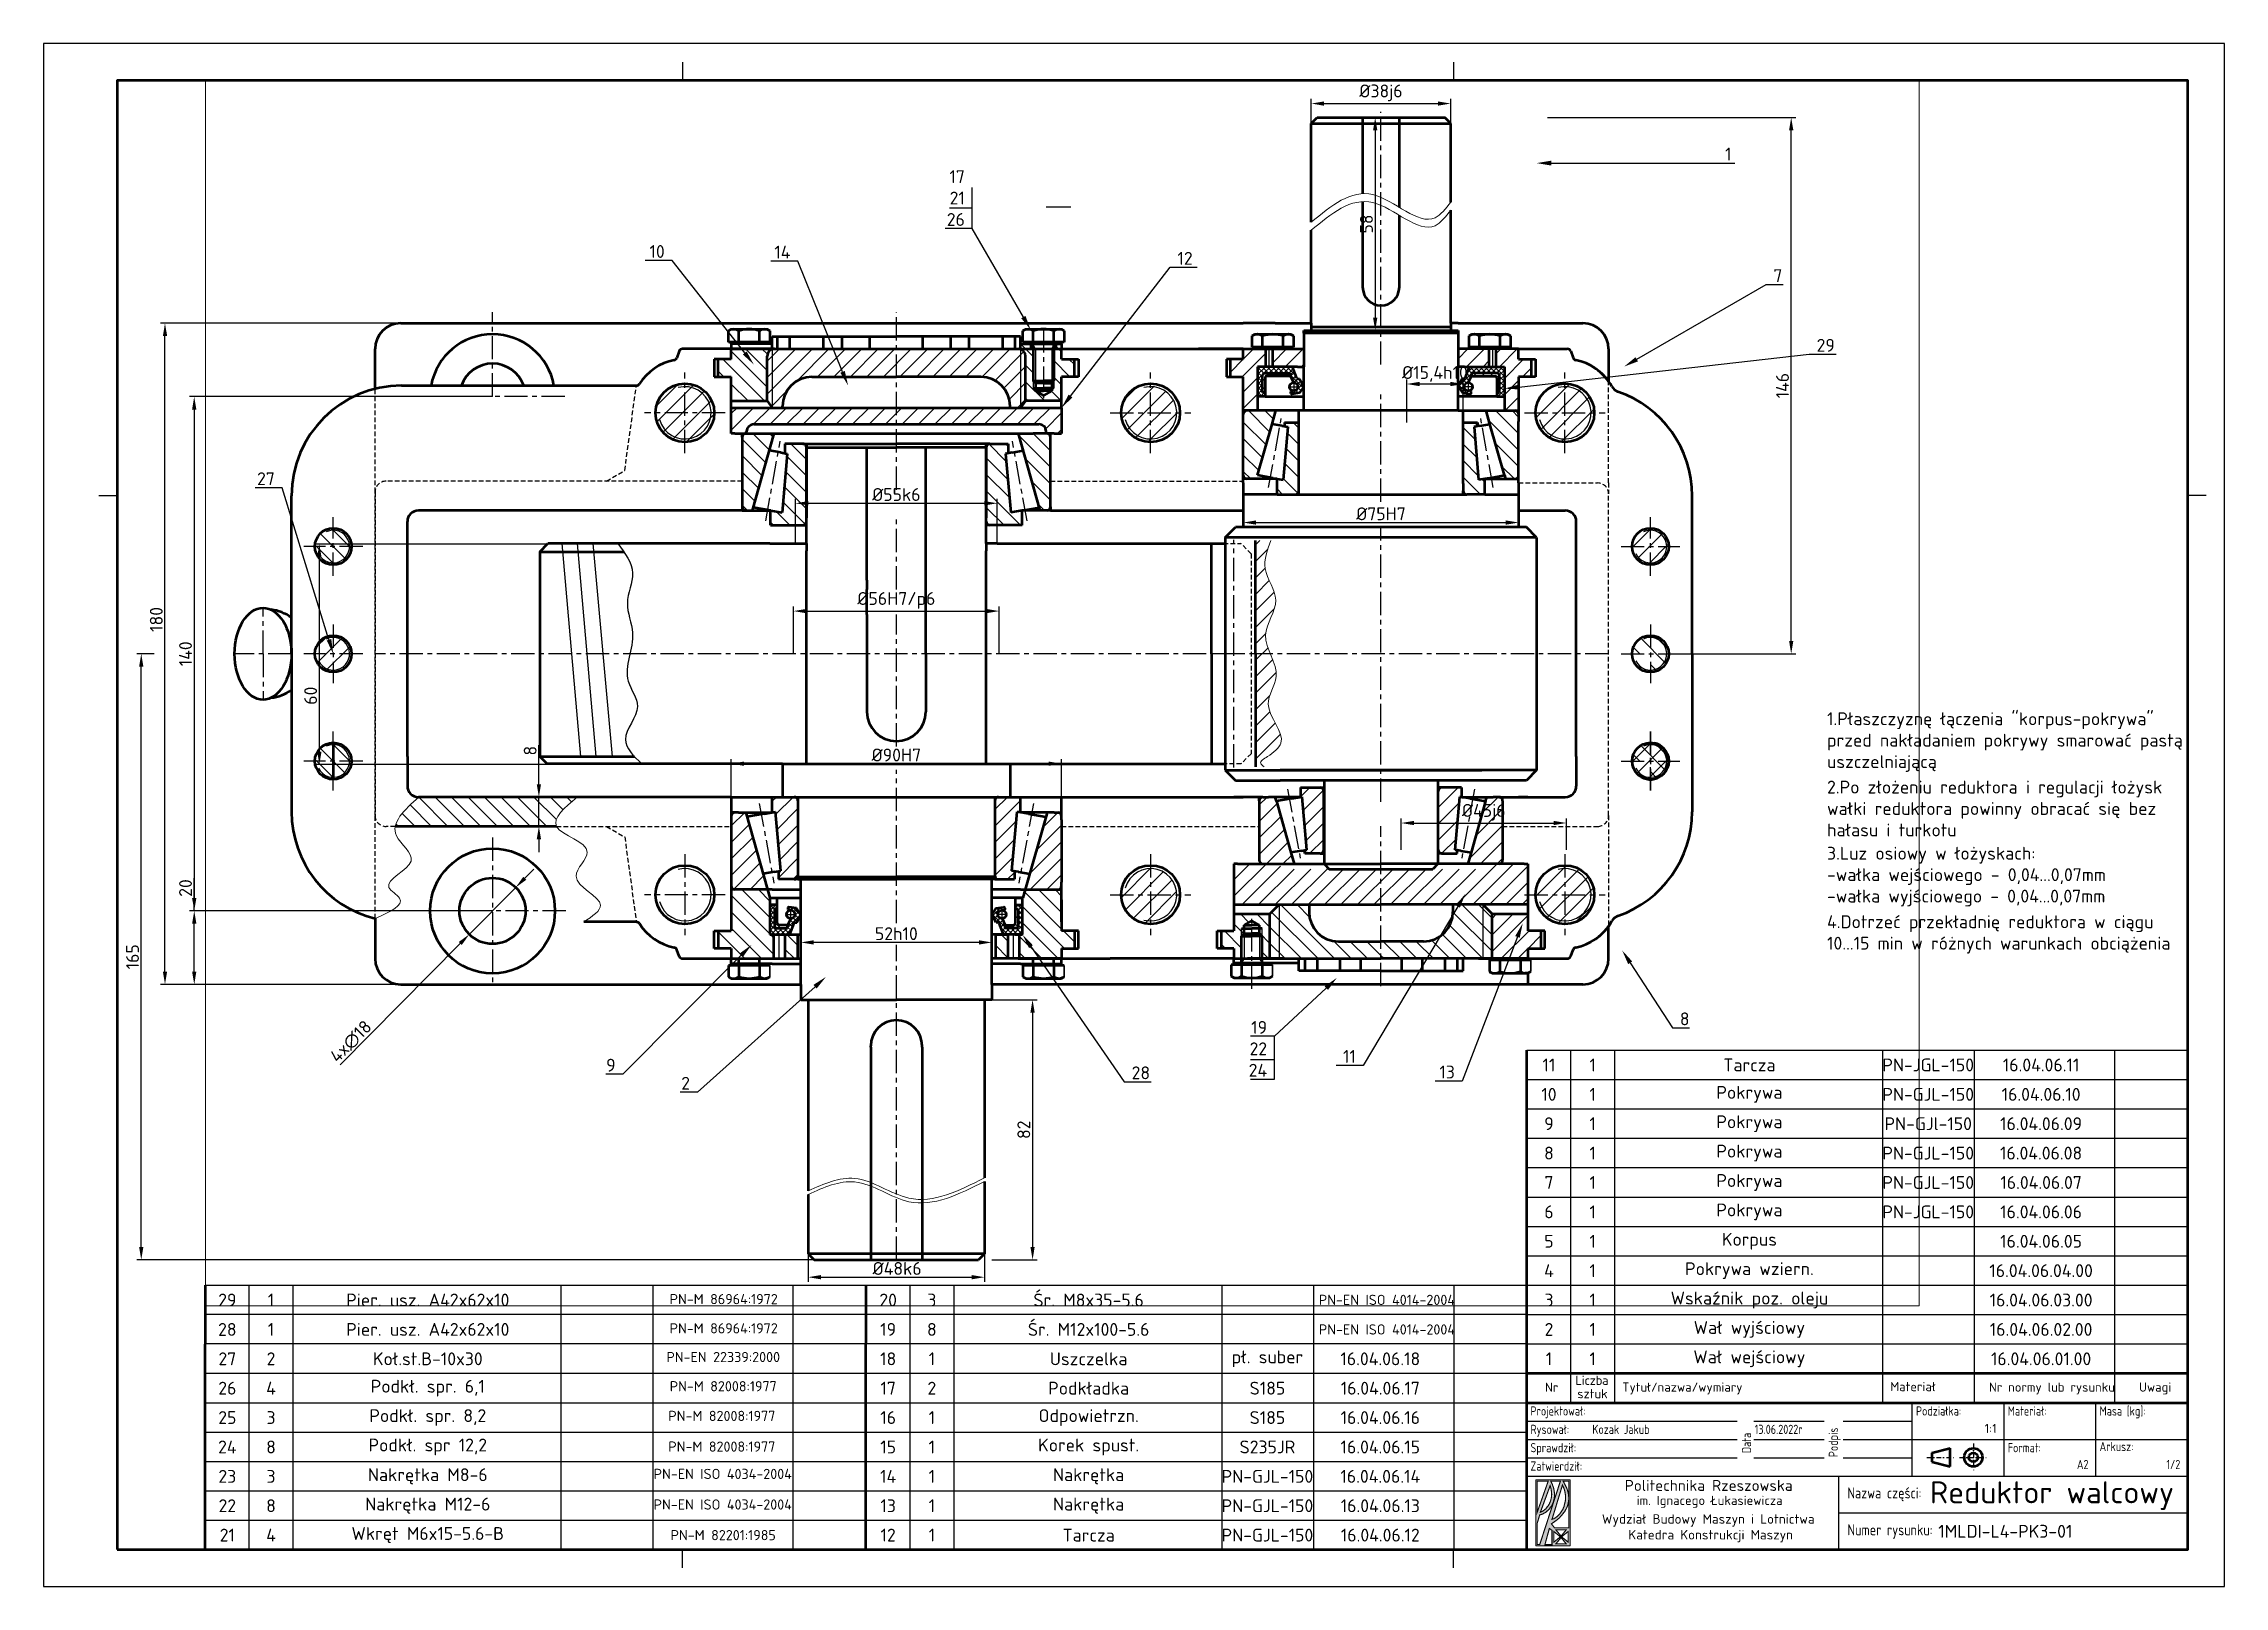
# Paper-space layout 'ark. A2' of a CAD drawing. Header units: millimetres. Extents: x 0 to 594, y 0 to 420.
# The model-space entities are those that its viewports show. They can reach past a viewport. Long polylines and large blocks are cut down to what shows.
import ezdxf
from ezdxf import colors
from ezdxf.entities.mleader import LeaderData, LeaderLine
from ezdxf.enums import TextEntityAlignment as Align
from ezdxf.math import Vec2, Vec3

# ---------------------------------------------------------------- set-up
doc = ezdxf.new("R2010")
doc.units = ezdxf.units.MM
doc.header["$LTSCALE"] = 0.2
doc.header["$PDMODE"] = 34
for name, pattern in [('CENTER', [50.8, 31.75, -6.35, 6.35, -6.35]), ('HIDDEN', [9.525, 6.35, -3.175]), ('KRESKAKROPKA2', [12.7, 6.35, -3.175, 0, -3.175])]:
    doc.linetypes.add(name, pattern=pattern)
for name, color, linetype, lineweight in [('_Kreskowanie', 1, 'Continuous', 25), ('_Linie cienkie', 5, 'Continuous', 25), ('_Linie grube', 7, 'Continuous', 50), ('_Linie niewidoczne', 6, 'HIDDEN', 25), ('_Osie symetrii', 4, 'CENTER', 25), ('_Osie symetrii_2', 4, 'KRESKAKROPKA2', 25), ('_Wymiarowanie', 3, 'Continuous', 25), ('kontur', 10, 'Continuous', 15), ('Tabelka cienka', 3, 'Continuous', 25)]:
    doc.layers.add(name, color=color, linetype=linetype, lineweight=lineweight)
doc.layers.add('_Pomocnicza', color=21, linetype='Continuous', plot=False)
doc.layers.add('Rzutnie', color=9, linetype='Continuous', plot=False)
doc.styles.add('Opis tabelki', font='isocpeur.ttf')
doc.styles.get("Standard").update_dxf_attribs({"font": 'isocpeur.ttf'})
doc.styles.add('styl1', font='isocpeur.ttf')
doc.dimstyles.new('Podstawowy', dxfattribs={"dimtxt": 3.5, "dimasz": 3.5, "dimexe": 1.25, "dimexo": 0, "dimtad": 1, "dimdec": 3, "dimtxsty": 'Standard', "dimcen": -2.5, "dimclrd": 256, "dimclre": 256, "dimclrt": 256, "dimadec": 3, "dimazin": 2, "dimtfac": 1, "dimtdec": 3, "dimtmove": 0, "dimatfit": 3, "dimfxl": 1, "dimlwd": -1, "dimlwe": -1, "dimarcsym": 0})
pattern_1 = [(45, (-28, 0), (-2.245064, 2.245064), [])]
pattern_2 = [(135, (-28, 0), (-2.245064, -2.245064), [])]
pattern_3 = [(135, (-3, 0), (-2.245064, -2.245064), [])]
pattern_4 = [(45, (139.5, 0), (-2.245064, 2.245064), [])]
pattern_5 = [(45, (-28, 0), (-1.122532, 1.122532), [])]
pattern_6 = [(45, (-28, 0), (-0.6735192, 0.6735192), [])]
pattern_7 = [(135, (-28, 0), (-0.6735192, -0.6735192), [])]

psp = doc.layouts.new('ark. A2')

# ---------------------------------------------------------------- texts
at = {"layer": '_Wymiarowanie'}
for s, width, gutter_width, heights, insert, char_height, attachment_point in [('1.Płaszczyznę łączenia "korpus-pokrywa" przed nakładaniem pokrywy smarować pastą uszczelniającą', 97.375346, 17.5, [0], (485.7737, 237.9513), 3.5, 1), ('2.Po złożeniu reduktora i regulacji łożysk wałki reduktora powinny obracać się bez hałasu i turkotu', 97.375346, 17.5, [0], (485.7737, 204.176), 3.5, 7), ('3.Luz osiowy w łożyskach:\\P-wałka wejściowego - 0,04...0,07mm\\P-wałka wyjściowego - 0,04...0,07mm', 97.375346, 17.5, [0], (485.7737, 201.3418), 3.5, 1), ('4.Dotrzeć przekładnię reduktora w ciągu 10...15 min w różnych warunkach obciążenia', 97.375346, 17.5, [0], (485.7737, 172.2909), 3.5, 7), ('\\pxqc;11', 12.081756, 17.5, [7.9795], (410.0285, 141.9521), 3.5, 5), ('\\pxqc;1', 12.081756, 17.5, [7.9795], (421.9304, 141.9521), 3.5, 5), ('\\pxqc;Tarcza', 72.601346, 17.5, [7.9795], (464.6285, 141.9521), 3.5, 5), ('\\pxqc;PN-JGL-150', 25.118636, 17.5, [7.9795], (513.3286, 141.9521), 3.5, 5), ('\\pxqc;16.04.06.11', 32.806934, 17.5, [7.9795], (544.0763, 141.9521), 3.5, 5), ('\\pxqc;10', 12.081756, 17.5, [7.9795], (410.0285, 133.9521), 3.5, 5), ('\\pxqc;1', 12.081756, 17.5, [7.9795], (421.9304, 133.9521), 3.5, 5), ('\\pxqc;Pokrywa', 72.601346, 17.5, [7.9795], (464.6285, 133.9521), 3.5, 5), ('\\pxqc;PN-GJL-150', 25.118636, 17.5, [7.9795], (513.3286, 133.9521), 3.5, 5), ('16.04.06.10', 32.806934, 17.5, [7.9795], (544.0763, 133.9521), 3.5, 5), ('\\pxqc;9', 12.081756, 17.5, [7.9795], (410.0285, 125.9521), 3.5, 5), ('\\pxqc;1', 12.081756, 17.5, [7.9795], (421.9304, 125.9521), 3.5, 5), ('\\pxqc;Pokrywa', 72.601346, 17.5, [7.9795], (464.6285, 125.9521), 3.5, 5), ('\\pxqc;PN-GJl-150', 25.118636, 17.5, [7.9795], (513.3286, 125.9521), 3.5, 5), ('\\pxqc;16.04.06.09', 32.806934, 17.5, [7.9795], (544.0763, 125.9521), 3.5, 5), ('\\pxqc;8', 12.081756, 17.5, [7.9795], (410.0285, 117.9521), 3.5, 5), ('\\pxqc;1', 12.081756, 17.5, [7.9795], (421.9304, 117.9521), 3.5, 5), ('\\pxqc;Pokrywa', 72.601346, 17.5, [7.9795], (464.6285, 117.9521), 3.5, 5), ('\\pxqc;PN-GJL-150', 25.118636, 17.5, [7.9795], (513.3286, 117.9521), 3.5, 5), ('\\pxqc;16.04.06.08', 32.806934, 17.5, [7.9795], (544.0763, 117.9521), 3.5, 5), ('\\pxqc;7', 12.081756, 17.5, [7.9795], (410.0285, 109.9521), 3.5, 5), ('\\pxqc;1', 12.081756, 17.5, [7.9795], (421.9304, 109.9521), 3.5, 5), ('\\pxqc;Pokrywa', 72.601346, 17.5, [7.9795], (464.6285, 109.9521), 3.5, 5), ('\\pxqc;PN-GJL-150', 25.118636, 17.5, [7.9795], (513.3286, 109.9521), 3.5, 5), ('\\pxqc;16.04.06.07', 32.806934, 17.5, [7.9795], (544.0763, 109.9521), 3.5, 5), ('\\pxqc;6', 12.081756, 17.5, [7.9795], (410.0285, 101.9521), 3.5, 5), ('\\pxqc;1', 12.081756, 17.5, [7.9795], (421.9304, 101.9521), 3.5, 5), ('\\pxqc;Pokrywa', 72.601346, 17.5, [7.9795], (464.6285, 101.9521), 3.5, 5), ('\\pxqc;PN-JGL-150', 25.118636, 17.5, [7.9795], (513.3286, 101.9521), 3.5, 5), ('\\pxqc;16.04.06.06', 32.806934, 17.5, [7.9795], (544.0763, 101.9521), 3.5, 5), ('\\pxqc;5', 12.081756, 17.5, [7.9795], (410.0285, 93.9521), 3.5, 5), ('\\pxqc;1', 12.081756, 17.5, [7.9795], (421.9304, 93.9521), 3.5, 5), ('\\pxqc;Korpus', 72.601346, 17.5, [7.9795], (464.6285, 93.9521), 3.5, 5), ('\\pxqc;16.04.06.05', 32.806934, 17.5, [7.9795], (544.0763, 93.9521), 3.5, 5), ('\\pxqc;4', 12.081756, 17.5, [7.9795], (410.0285, 85.9521), 3.5, 5), ('\\pxqc;1', 12.081756, 17.5, [7.9795], (421.9304, 85.9521), 3.5, 5), ('\\pxqc;Pokrywa wziern.', 72.601346, 17.5, [7.9795], (464.6285, 85.9521), 3.5, 5), ('\\pxqc;16.04.06.04.00', 32.806934, 17.5, [7.9795], (544.0763, 85.9521), 3.5, 5), ('\\pxqc;29', 12.081756, 17.5, [7.9795], (50.0409, 77.9521), 3.5, 5), ('\\pxqc;1', 12.081756, 17.5, [7.9795], (61.9428, 77.9521), 3.5, 5), ('\\pxqc;Pier. usz. A42x62x10', 72.601346, 17.5, [7.9795], (104.6409, 77.9521), 3.5, 5), ('\\pxqc;PN-M 86964:1972', 66.052995, 13.8746, [6.3264], (185.2444, 78.206), 2.774915, 5), ('\\pxqc;20', 12.081756, 17.5, [7.9795], (230.0409, 77.9521), 3.5, 5), ('\\pxqc;3', 12.081756, 17.5, [7.9795], (241.9428, 77.9521), 3.5, 5), ('\\pxqc;Śr. M8x35-5.6', 72.601346, 17.5, [7.9795], (284.6409, 77.9521), 3.5, 5), ('\\pxqc;PN-EN ISO 4014-2004', 66.052995, 13.8746, [6.3264], (365.8889, 78.0001), 2.774915, 5), ('\\pxqc;3', 12.081756, 17.5, [7.9795], (410.0285, 77.9521), 3.5, 5), ('\\pxqc;1', 12.081756, 17.5, [7.9795], (421.9304, 77.9521), 3.5, 5), ('\\pxqc;Wskaźnik poz. oleju', 72.601346, 17.5, [7.9795], (464.6285, 77.9521), 3.5, 5), ('\\pxqc;16.04.06.03.00', 32.806934, 17.5, [7.9795], (544.0763, 77.9521), 3.5, 5), ('\\pxqc;28', 12.081756, 17.5, [7.9795], (50.0409, 69.9521), 3.5, 5), ('\\pxqc;1', 12.081756, 17.5, [7.9795], (61.9428, 69.9521), 3.5, 5), ('\\pxqc;Pier. usz. A42x62x10', 72.601346, 17.5, [7.9795], (104.6409, 69.9521), 3.5, 5), ('\\pxqc;PN-M 86964:1972', 66.052995, 13.8746, [6.3264], (185.2444, 70.2564), 2.774915, 5), ('\\pxqc;19', 12.081756, 17.5, [7.9795], (230.0409, 69.9521), 3.5, 5), ('\\pxqc;8', 12.081756, 17.5, [7.9795], (241.9428, 69.9521), 3.5, 5), ('\\pxqc;Śr. M12x100-5.6', 72.601346, 17.5, [7.9795], (284.6409, 69.9521), 3.5, 5), ('\\pxqc;PN-EN ISO 4014-2004', 66.052995, 13.8746, [6.3264], (365.8889, 69.9411), 2.774915, 5), ('\\pxqc;2', 12.081756, 17.5, [7.9795], (410.0285, 69.9521), 3.5, 5), ('\\pxqc;1', 12.081756, 17.5, [7.9795], (421.9304, 69.9521), 3.5, 5), ('\\pxqc;Wał wyjściowy', 72.601346, 17.5, [7.9795], (464.6285, 69.9521), 3.5, 5), ('\\pxqc;16.04.06.02.00', 32.806934, 17.5, [7.9795], (544.0763, 69.9521), 3.5, 5), ('\\pxqc;27', 12.081756, 17.5, [7.9795], (50.0409, 61.9521), 3.5, 5), ('\\pxqc;2', 12.081756, 17.5, [7.9795], (61.9428, 61.9521), 3.5, 5), ('\\pxqc;Koł.st.B-10x30', 72.601346, 17.5, [7.9795], (104.6409, 61.9521), 3.5, 5), ('\\pxqc;PN-EN 22339:2000', 66.052995, 13.8746, [6.3264], (185.1161, 62.4351), 2.774915, 5), ('\\pxqc;18', 12.081756, 17.5, [7.9795], (230.0409, 61.9521), 3.5, 5), ('\\pxqc;1', 12.081756, 17.5, [7.9795], (241.9428, 61.9521), 3.5, 5), ('\\pxqc;Uszczelka', 72.601346, 17.5, [7.9795], (284.6409, 61.9521), 3.5, 5), ('\\pxqc;pł. suber', 25.118636, 17.5, [7.9795], (333.341, 61.9521), 3.5, 5), ('\\pxqc;16.04.06.18', 32.806934, 17.5, [7.9795], (364.0887, 61.9521), 3.5, 5), ('\\pxqc;1', 12.081756, 17.5, [7.9795], (410.0285, 61.9521), 3.5, 5), ('\\pxqc;1', 12.081756, 17.5, [7.9795], (421.9304, 61.9521), 3.5, 5), ('\\pxqc;Wał wejściowy', 72.601346, 17.5, [7.9795], (464.6285, 61.9521), 3.5, 5), ('\\pxqc;16.04.06.01.00', 32.806934, 17.5, [7.9795], (544.0763, 61.9521), 3.5, 5), ('\\pxqc;26', 12.081756, 17.5, [7.9795], (50.0409, 53.9521), 3.5, 5), ('\\pxqc;4', 12.081756, 17.5, [7.9795], (61.9428, 53.9521), 3.5, 5), ('\\pxqc;Podkł. spr. 6,1', 72.601346, 17.5, [7.9795], (104.6409, 53.9521), 3.5, 5), ('\\pxqc;PN-M 82008:1977', 66.052995, 13.8746, [6.3264], (185.1161, 54.4856), 2.774915, 5), ('\\pxqc;17', 12.081756, 17.5, [7.9795], (230.0409, 53.9521), 3.5, 5), ('\\pxqc;2', 12.081756, 17.5, [7.9795], (241.9428, 53.9521), 3.5, 5), ('\\pxqc;Podkładka', 72.601346, 17.5, [7.9795], (284.6409, 53.9521), 3.5, 5), ('\\pxqc;S185', 25.118636, 17.5, [7.9795], (333.341, 53.9521), 3.5, 5), ('\\pxqc;16.04.06.17', 32.806934, 17.5, [7.9795], (364.0887, 53.9521), 3.5, 5), ('\\pxqc;25', 12.081756, 17.5, [7.9795], (50.0409, 45.9521), 3.5, 5), ('\\pxqc;3', 12.081756, 17.5, [7.9795], (61.9428, 45.9521), 3.5, 5), ('\\pxqc;Podkł. spr. 8,2', 72.601346, 17.5, [7.9795], (104.6409, 45.9521), 3.5, 5), ('\\pxqc;PN-M 82008:1977', 66.052995, 13.8746, [6.3264], (184.7312, 46.4079), 2.774915, 5), ('\\pxqc;16', 12.081756, 17.5, [7.9795], (230.0409, 45.9521), 3.5, 5), ('\\pxqc;1', 12.081756, 17.5, [7.9795], (241.9428, 45.9521), 3.5, 5), ('\\pxqc;Odpowietrzn.', 72.601346, 17.5, [7.9795], (284.6409, 45.9521), 3.5, 5), ('\\pxqc;S185', 25.118636, 17.5, [7.9795], (333.341, 45.9521), 3.5, 5), ('\\pxqc;16.04.06.16', 32.806934, 17.5, [7.9795], (364.0887, 45.9521), 3.5, 5), ('\\pxqc;24', 12.081756, 17.5, [7.9795], (50.0409, 37.9521), 3.5, 5), ('\\pxqc;8', 12.081756, 17.5, [7.9795], (61.9428, 37.9521), 3.5, 5), ('\\pxqc;Podkł. spr 12,2', 72.601346, 17.5, [7.9795], (104.6409, 37.9521), 3.5, 5), ('\\pxqc;PN-M 82008:1977', 66.052995, 13.8746, [6.3264], (184.7298, 38.0543), 2.774915, 5), ('\\pxqc;15', 12.081756, 17.5, [7.9795], (230.0409, 37.9521), 3.5, 5), ('\\pxqc;1', 12.081756, 17.5, [7.9795], (241.9428, 37.9521), 3.5, 5), ('\\pxqc;Korek spust.', 72.601346, 17.5, [7.9795], (284.6409, 37.9521), 3.5, 5), ('\\pxqc;S235JR', 25.118636, 17.5, [7.9795], (333.341, 37.9521), 3.5, 5), ('\\pxqc;16.04.06.15', 32.806934, 17.5, [7.9795], (364.0887, 37.9521), 3.5, 5), ('\\pxqc;23', 12.081756, 17.5, [7.9795], (50.0409, 29.9521), 3.5, 5), ('\\pxqc;3', 12.081756, 17.5, [7.9795], (61.9428, 29.9521), 3.5, 5), ('\\pxqc;Nakrętka M8-6', 72.601346, 17.5, [7.9795], (104.6409, 29.9521), 3.5, 5), ('\\pxqc;PN-EN ISO 4034-2004', 66.052995, 13.8746, [6.3264], (184.9864, 30.6176), 2.774915, 5), ('\\pxqc;14', 12.081756, 17.5, [7.9795], (230.0409, 29.9521), 3.5, 5), ('\\pxqc;1', 12.081756, 17.5, [7.9795], (241.9428, 29.9521), 3.5, 5), ('\\pxqc;Nakrętka', 72.601346, 17.5, [7.9795], (284.6409, 29.9521), 3.5, 5), ('\\pxqc;PN-GJL-150', 25.118636, 17.5, [7.9795], (333.341, 29.9521), 3.5, 5), ('\\pxqc;16.04.06.14', 32.806934, 17.5, [7.9795], (364.0887, 29.9521), 3.5, 5), ('Nakrętka M12-6', 72.601346, 17.5, [7.9795], (104.6409, 21.9521), 3.5, 5), ('\\pxqc;Nakrętka', 72.601346, 17.5, [7.9795], (284.6409, 21.9521), 3.5, 5), ('\\pxqc;22', 12.081756, 17.5, [7.9795], (50.0409, 21.9521), 3.5, 5), ('\\pxqc;8', 12.081756, 17.5, [7.9795], (61.9428, 21.9521), 3.5, 5), ('\\pxqc;PN-EN ISO 4034-2004', 66.052995, 13.8746, [6.3264], (184.9864, 22.2835), 2.774915, 5), ('\\pxqc;13', 12.081756, 17.5, [7.9795], (230.0409, 21.9521), 3.5, 5), ('\\pxqc;1', 12.081756, 17.5, [7.9795], (241.9428, 21.9521), 3.5, 5), ('\\pxqc;PN-GJL-150', 25.118636, 17.5, [7.9795], (333.341, 21.9521), 3.5, 5), ('\\pxqc;16.04.06.13', 32.806934, 17.5, [7.9795], (364.0887, 21.9521), 3.5, 5), ('\\pxqc;21', 12.081756, 17.5, [7.9795], (50.0409, 13.9521), 3.5, 5), ('\\pxqc;4', 12.081756, 17.5, [7.9795], (61.9428, 13.9521), 3.5, 5), ('\\pxqc;Wkręt M6x15-5.6-B', 72.601346, 17.5, [7.9795], (104.6409, 13.9521), 3.5, 5), ('\\pxqc;PN-M 82201:1985', 66.052995, 13.8746, [6.3264], (185.1147, 13.9493), 2.774915, 5), ('\\pxqc;12', 12.081756, 17.5, [7.9795], (230.0409, 13.9521), 3.5, 5), ('\\pxqc;1', 12.081756, 17.5, [7.9795], (241.9428, 13.9521), 3.5, 5), ('\\pxqc;Tarcza', 72.601346, 17.5, [7.9795], (284.6409, 13.9521), 3.5, 5), ('\\pxqc;PN-GJL-150', 25.118636, 17.5, [7.9795], (333.341, 13.9521), 3.5, 5), ('\\pxqc;16.04.06.12', 32.806934, 17.5, [7.9795], (364.0887, 13.9521), 3.5, 5)]:
    psp.add_mtext_dynamic_manual_height_columns(s, width=width, gutter_width=gutter_width, heights=heights, dxfattribs=dict(at, insert=insert, char_height=char_height, attachment_point=attachment_point))
at = {"layer": '_Wymiarowanie', "insert": (333.2585, 153.9288), "char_height": 3.5, "attachment_point": 3}
psp.add_mtext('19\\P22\\P24', dxfattribs=at)

msp = doc.modelspace()

# ---------------------------------------------------------------- blocks, each defined once
blk = doc.blocks.new('Ramka_A2')
at = {"layer": '_Linie grube'}
blk.add_lwpolyline([(20, 10), (584, 10), (584, 410), (20, 410)], close=True, dxfattribs=at)
at = {"layer": '_Pomocnicza'}
blk.add_lwpolyline([(0, 0), (594, 0), (594, 420), (0, 420)], close=True, dxfattribs=at)
blk = doc.blocks.new('Tabelka')
h = blk.add_hatch(color=5)
h.paths.add_polyline_path([(-177.56, 1), (-168.2, 1), (-168.2, 19), (-177.56, 19)])
h.paths.add_polyline_path([(-177.17, 10.19), (-177.17, 18.66), (-174.17, 18.66)], flags=16)
h.paths.add_polyline_path([(-173.65, 17.41), (-173.57, 17.11), (-173.48, 16.81), (-173.39, 16.51), (-173.35, 16.21), (-173.31, 15.91), (-173.27, 15.65), (-173.27, 15.35), (-173.22, 15.05), (-173.27, 14.79), (-173.27, 14.49), (-173.31, 14.23), (-173.35, 13.97), (-173.44, 13.67), (-173.48, 13.42), (-173.57, 13.2), (-173.65, 12.94), (-173.78, 12.68), (-173.87, 12.47), (-174, 12.26), (-174.12, 12), (-174.3, 11.83), (-174.43, 11.61), (-174.6, 11.4), (-174.77, 11.22), (-174.94, 11.05), (-175.11, 10.92), (-175.28, 10.75), (-175.5, 10.62), (-175.67, 10.49), (-175.89, 10.37), (-176.1, 10.28), (-176.32, 10.19)], flags=16)
h.paths.add_polyline_path([(-172.62, 16.34), (-172.71, 16.81), (-172.88, 17.24), (-173.05, 17.71), (-173.27, 18.18), (-173.48, 18.66), (-170.86, 18.66), (-176.49, 1.39), (-177.17, 1.39), (-177.17, 7.19), (-176.49, 9.46), (-176.27, 9.51), (-176.06, 9.59), (-175.84, 9.63), (-175.59, 9.76), (-175.37, 9.89), (-175.11, 10.02), (-174.9, 10.15), (-174.68, 10.32), (-174.43, 10.54), (-174.21, 10.71), (-174, 10.92), (-173.78, 11.18), (-173.61, 11.44), (-173.39, 11.7), (-173.22, 11.95), (-173.09, 12.26), (-172.92, 12.6), (-172.79, 12.9), (-172.71, 13.24), (-172.62, 13.59), (-172.54, 13.93), (-172.49, 14.32), (-172.45, 14.7), (-172.45, 15.09), (-172.49, 15.52), (-172.54, 15.91)], flags=16)
h.paths.add_polyline_path([(-170.3, 17.58), (-170.13, 17.2), (-169.96, 16.85), (-169.83, 16.47), (-169.7, 16.12), (-169.61, 15.74), (-169.57, 15.35), (-169.49, 14.96), (-169.49, 14.62), (-169.49, 14.23), (-169.49, 13.89), (-169.49, 13.5), (-169.53, 13.16), (-169.61, 12.81), (-169.7, 12.47), (-169.79, 12.13), (-169.87, 11.78), (-170, 11.48), (-170.13, 11.14), (-170.3, 10.84), (-170.47, 10.58), (-170.64, 10.28), (-170.82, 10.02), (-170.99, 9.76), (-171.2, 9.55), (-171.42, 9.29), (-171.63, 9.12), (-171.89, 8.9), (-172.11, 8.73), (-172.36, 8.6), (-172.62, 8.43), (-172.88, 8.35), (-173.14, 8.26)], flags=16)
h.paths.add_polyline_path([(-170.13, 18.66), (-168.58, 18.66), (-168.58, 5.94), (-172.45, 5.94), (-173.31, 7.01), (-172.92, 7.27), (-172.54, 7.53), (-172.15, 7.83), (-171.76, 8.13), (-171.42, 8.39), (-171.12, 8.69), (-170.82, 8.99), (-170.52, 9.33), (-170.26, 9.63), (-170, 9.98), (-169.74, 10.28), (-169.53, 10.62), (-169.36, 10.97), (-169.18, 11.31), (-169.01, 11.65), (-168.88, 12.04), (-168.8, 12.38), (-168.71, 12.77), (-168.63, 13.16), (-168.58, 13.54), (-168.58, 13.93), (-168.58, 14.32), (-168.63, 14.7), (-168.67, 15.13), (-168.75, 15.56), (-168.88, 15.99), (-169.01, 16.42), (-169.18, 16.85), (-169.4, 17.28), (-169.61, 17.71), (-169.87, 18.18)], flags=16)
h.paths.add_polyline_path([(-173.87, 5.77), (-173.14, 5.25), (-173.14, 1.34), (-175.07, 1.34)], flags=16)
h.paths.add_polyline_path([(-172.11, 5.42), (-169.27, 5.42), (-170.69, 3.66)], flags=16)
h.paths.add_polyline_path([(-172.62, 4.91), (-170.86, 3.49), (-172.62, 2.07)], flags=16)
h.paths.add_polyline_path([(-168.75, 4.91), (-168.75, 2.07), (-170.52, 3.49)], flags=16)
h.paths.add_polyline_path([(-170.69, 3.32), (-169.27, 1.56), (-172.11, 1.56)], flags=16)
at = {"color": 5, "lineweight": 0}
for p, q in [((-177.56, 19), (-168.2, 19)), ((-177.56, 1), (-177.56, 19)), ((-177.56, 19), (-177.56, 19)), ((-168.2, 19), (-168.2, 1)), ((-168.2, 1), (-177.56, 1))]:
    blk.add_line(p, q, dxfattribs=at)
for points in [[(-177.56, 19), (-168.2, 19), (-168.2, 1), (-177.56, 1), (-177.56, 19), (-177.56, 19)], [(-176.49, 1.39), (-177.17, 1.39), (-177.17, 7.19), (-176.49, 9.46), (-176.27, 9.51), (-176.06, 9.59), (-175.84, 9.63), (-175.59, 9.76), (-175.37, 9.89), (-175.11, 10.02), (-174.9, 10.15), (-174.68, 10.32), (-174.43, 10.54), (-174.21, 10.71), (-174, 10.92), (-173.78, 11.18), (-173.61, 11.44), (-173.39, 11.7), (-173.22, 11.95), (-173.09, 12.26), (-172.92, 12.6), (-172.79, 12.9), (-172.71, 13.24), (-172.62, 13.59), (-172.54, 13.93), (-172.49, 14.32), (-172.45, 14.7), (-172.45, 15.09), (-172.49, 15.52), (-172.54, 15.91), (-172.62, 16.34), (-172.71, 16.81), (-172.88, 17.24), (-173.05, 17.71), (-173.27, 18.18), (-173.48, 18.66), (-170.86, 18.66), (-176.49, 1.39), (-176.49, 1.39)], [(-177.17, 10.19), (-174.17, 18.66), (-177.17, 18.66), (-177.17, 10.19), (-177.17, 10.19)], [(-170.13, 18.66), (-169.87, 18.18), (-169.61, 17.71), (-169.4, 17.28), (-169.18, 16.85), (-169.01, 16.42), (-168.88, 15.99), (-168.75, 15.56), (-168.67, 15.13), (-168.63, 14.7), (-168.58, 14.32), (-168.58, 13.93), (-168.58, 13.54), (-168.63, 13.16), (-168.71, 12.77), (-168.8, 12.38), (-168.88, 12.04), (-169.01, 11.65), (-169.18, 11.31), (-169.36, 10.97), (-169.53, 10.62), (-169.74, 10.28), (-170, 9.98), (-170.26, 9.63), (-170.52, 9.33), (-170.82, 8.99), (-171.12, 8.69), (-171.42, 8.39), (-171.76, 8.13), (-172.15, 7.83), (-172.54, 7.53), (-172.92, 7.27), (-173.31, 7.01), (-172.45, 5.94), (-168.58, 5.94), (-168.58, 18.66), (-170.13, 18.66), (-170.13, 18.66)], [(-173.65, 17.41), (-176.32, 10.19), (-176.1, 10.28), (-175.89, 10.37), (-175.67, 10.49), (-175.5, 10.62), (-175.28, 10.75), (-175.11, 10.92), (-174.94, 11.05), (-174.77, 11.22), (-174.6, 11.4), (-174.43, 11.61), (-174.3, 11.83), (-174.12, 12), (-174, 12.26), (-173.87, 12.47), (-173.78, 12.68), (-173.65, 12.94), (-173.57, 13.2), (-173.48, 13.42), (-173.44, 13.67), (-173.35, 13.97), (-173.31, 14.23), (-173.27, 14.49), (-173.27, 14.79), (-173.22, 15.05), (-173.27, 15.35), (-173.27, 15.65), (-173.31, 15.91), (-173.35, 16.21), (-173.39, 16.51), (-173.48, 16.81), (-173.57, 17.11), (-173.65, 17.41), (-173.65, 17.41)], [(-170.3, 17.58), (-173.14, 8.26), (-172.88, 8.35), (-172.62, 8.43), (-172.36, 8.6), (-172.11, 8.73), (-171.89, 8.9), (-171.63, 9.12), (-171.42, 9.29), (-171.2, 9.55), (-170.99, 9.76), (-170.82, 10.02), (-170.64, 10.28), (-170.47, 10.58), (-170.3, 10.84), (-170.13, 11.14), (-170, 11.48), (-169.87, 11.78), (-169.79, 12.13), (-169.7, 12.47), (-169.61, 12.81), (-169.53, 13.16), (-169.49, 13.5), (-169.49, 13.89), (-169.49, 14.23), (-169.49, 14.62), (-169.49, 14.96), (-169.57, 15.35), (-169.61, 15.74), (-169.7, 16.12), (-169.83, 16.47), (-169.96, 16.85), (-170.13, 17.2), (-170.3, 17.58), (-170.3, 17.58)], [(-173.14, 1.34), (-175.07, 1.34), (-173.87, 5.77), (-173.14, 5.25), (-173.14, 1.34), (-173.14, 1.34)], [(-170.86, 3.49), (-172.62, 4.91), (-172.62, 2.07), (-170.86, 3.49), (-170.86, 3.49)], [(-170.69, 3.66), (-169.27, 5.42), (-172.11, 5.42), (-170.69, 3.66), (-170.69, 3.66)], [(-170.69, 3.32), (-172.11, 1.56), (-169.27, 1.56), (-170.69, 3.32), (-170.69, 3.32)], [(-170.52, 3.49), (-168.75, 2.07), (-168.75, 4.91), (-170.52, 3.49), (-170.52, 3.49)]]:
    blk.add_lwpolyline(points, dxfattribs=at)
at = {"color": 5, "lineweight": 0, "const_width": 0.301}
for points in [[(-176.49, 1.39), (-177.17, 1.39), (-177.17, 7.19), (-176.49, 9.46), (-176.27, 9.51), (-176.06, 9.59), (-175.84, 9.63), (-175.59, 9.76), (-175.37, 9.89), (-175.11, 10.02), (-174.9, 10.15), (-174.68, 10.32), (-174.43, 10.54), (-174.21, 10.71), (-174, 10.92), (-173.78, 11.18), (-173.61, 11.44), (-173.39, 11.7), (-173.22, 11.95), (-173.09, 12.26), (-172.92, 12.6), (-172.79, 12.9), (-172.71, 13.24), (-172.62, 13.59), (-172.54, 13.93), (-172.49, 14.32), (-172.45, 14.7), (-172.45, 15.09), (-172.49, 15.52), (-172.54, 15.91), (-172.62, 16.34), (-172.71, 16.81), (-172.88, 17.24), (-173.05, 17.71), (-173.27, 18.18), (-173.48, 18.66), (-170.86, 18.66), (-176.49, 1.39)], [(-177.17, 10.19), (-174.17, 18.66), (-177.17, 18.66), (-177.17, 10.19)], [(-170.13, 18.66), (-169.87, 18.18), (-169.61, 17.71), (-169.4, 17.28), (-169.18, 16.85), (-169.01, 16.42), (-168.88, 15.99), (-168.75, 15.56), (-168.67, 15.13), (-168.63, 14.7), (-168.58, 14.32), (-168.58, 13.93), (-168.58, 13.54), (-168.63, 13.16), (-168.71, 12.77), (-168.8, 12.38), (-168.88, 12.04), (-169.01, 11.65), (-169.18, 11.31), (-169.36, 10.97), (-169.53, 10.62), (-169.74, 10.28), (-170, 9.98), (-170.26, 9.63), (-170.52, 9.33), (-170.82, 8.99), (-171.12, 8.69), (-171.42, 8.39), (-171.76, 8.13), (-172.15, 7.83), (-172.54, 7.53), (-172.92, 7.27), (-173.31, 7.01), (-172.45, 5.94), (-168.58, 5.94), (-168.58, 18.66), (-170.13, 18.66)], [(-173.65, 17.41), (-176.32, 10.19), (-176.1, 10.28), (-175.89, 10.37), (-175.67, 10.49), (-175.5, 10.62), (-175.28, 10.75), (-175.11, 10.92), (-174.94, 11.05), (-174.77, 11.22), (-174.6, 11.4), (-174.43, 11.61), (-174.3, 11.83), (-174.12, 12), (-174, 12.26), (-173.87, 12.47), (-173.78, 12.68), (-173.65, 12.94), (-173.57, 13.2), (-173.48, 13.42), (-173.44, 13.67), (-173.35, 13.97), (-173.31, 14.23), (-173.27, 14.49), (-173.27, 14.79), (-173.22, 15.05), (-173.27, 15.35), (-173.27, 15.65), (-173.31, 15.91), (-173.35, 16.21), (-173.39, 16.51), (-173.48, 16.81), (-173.57, 17.11), (-173.65, 17.41)], [(-170.3, 17.58), (-173.14, 8.26), (-172.88, 8.35), (-172.62, 8.43), (-172.36, 8.6), (-172.11, 8.73), (-171.89, 8.9), (-171.63, 9.12), (-171.42, 9.29), (-171.2, 9.55), (-170.99, 9.76), (-170.82, 10.02), (-170.64, 10.28), (-170.47, 10.58), (-170.3, 10.84), (-170.13, 11.14), (-170, 11.48), (-169.87, 11.78), (-169.79, 12.13), (-169.7, 12.47), (-169.61, 12.81), (-169.53, 13.16), (-169.49, 13.5), (-169.49, 13.89), (-169.49, 14.23), (-169.49, 14.62), (-169.49, 14.96), (-169.57, 15.35), (-169.61, 15.74), (-169.7, 16.12), (-169.83, 16.47), (-169.96, 16.85), (-170.13, 17.2), (-170.3, 17.58)], [(-173.14, 1.34), (-175.07, 1.34), (-173.87, 5.77), (-173.14, 5.25), (-173.14, 1.34)], [(-170.86, 3.49), (-172.62, 4.91), (-172.62, 2.07), (-170.86, 3.49), (-170.86, 3.49)], [(-170.69, 3.66), (-169.27, 5.42), (-172.11, 5.42), (-170.69, 3.66), (-170.69, 3.66)], [(-170.69, 3.32), (-172.11, 1.56), (-169.27, 1.56), (-170.69, 3.32), (-170.69, 3.32)], [(-170.52, 3.49), (-168.75, 2.07), (-168.75, 4.91), (-170.52, 3.49), (-170.52, 3.49)]]:
    blk.add_lwpolyline(points, dxfattribs=at)
at = {"layer": '_Linie grube'}
for p, q in [((-180, 0), (-180, 40)), ((-180, 40), (0, 40)), ((-69.71, 26.37), (-64.71, 27.62)), ((-69.71, 26.37), (-69.71, 23.87)), ((-69.71, 23.87), (-64.71, 22.62)), ((-64.71, 22.62), (-64.71, 27.62))]:
    blk.add_line(p, q, dxfattribs=at)
for radius in [2.5, 1.25]:
    blk.add_circle((-58.38, 25.12), radius, dxfattribs=at)
at = {"layer": '_Osie symetrii_2'}
for p, q in [((-71.01, 25.12), (-63.41, 25.12)), ((-62.18, 25.12), (-54.58, 25.12)), ((-58.38, 28.92), (-58.38, 21.32))]:
    blk.add_line(p, q, dxfattribs=at)
at = {"layer": 'Tabelka cienka'}
for p, q in [((-75, 20), (-75, 40)), ((-50, 20), (-50, 40)), ((-25, 20), (-25, 40)), ((-180, 35), (-122.69, 35)), ((-180, 30), (-122.69, 30)), ((-118.15, 35), (-99.01, 35)), ((-118.15, 30), (-99.01, 30)), ((-93.87, 35), (-75, 35)), ((-93.87, 30), (-75, 30)), ((-75, 30), (0, 30)), ((-180, 25), (-122.69, 25)), ((-118.15, 25), (-99.01, 25)), ((-93.87, 25), (-75, 25)), ((-180, 20), (0, 20)), ((-95, 0), (-95, 20)), ((-95, 10), (0, 10))]:
    blk.add_line(p, q, dxfattribs=at)
at = {"layer": 'Tabelka cienka', "style": 'Opis tabelki', "width": 0.8}
for s, height, p in [('Projektował:', 2.5, (-179, 37.75)), ('Podziałka:', 2.5, (-74, 37.75)), ('Materiał:', 2.5, (-49, 37.75)), ('Masa [kg]:', 2.5, (-24, 37.75)), ('Rysował:', 2.5, (-179, 32.75)), ('Sprawdził:', 2.5, (-179, 27.75)), ('Zatwierdził:', 2.5, (-179, 22.75)), ('Format:', 2.5, (-49, 27.75)), ('Arkusz:', 2.5, (-24, 28.07)), ('Nazwa części:', 3, (-92.68, 15.43)), ('Numer rysunku:', 3, (-92.67, 5.4))]:
    blk.add_text(s, height=height, dxfattribs=at).set_placement(p, align=Align.MIDDLE_LEFT)
for s, p in [('Data', (-120.16, 26.25)), ('Podpis', (-96.53, 25.17))]:
    blk.add_text(s, height=2.5, rotation=90, dxfattribs=at).set_placement(p, align=Align.MIDDLE_LEFT)
at = {"layer": 'Tabelka cienka', "attachment_point": 1, "style": 'styl1'}
for s, insert, char_height, width in [('Politechnika Rzeszowska', (-153.33, 18.98), 3, 79.2), ('im. Ignacego Łukasiewicza', (-150.09, 14.65), 2.5, 79.2), ('Wydział Budowy Maszyn i Lotnictwa', (-159.56, 9.65), 2.6, 70.5959), ('Katedra Konstrukcji Maszyn', (-152.36, 5.36), 2.6, 56.429)]:
    blk.add_mtext(s, dxfattribs=dict(at, insert=insert, char_height=char_height, width=width))
at = {"layer": 'Tabelka cienka', "style": 'Opis tabelki', "width": 0.8, "flags": 8}
for tag, p in [('PROJEKTOWAŁ', (-162.15, 37.75)), ('DATA1', (-117.93, 37.75)), ('RYSOWAŁ', (-162.15, 32.75)), ('DATA2', (-117.93, 32.75)), ('SPRAWDZIŁ', (-162.15, 27.75)), ('ZATWIERDZIŁ', (-162.15, 22.75)), ('DATA3', (-117.93, 27.75)), ('DATA4', (-117.93, 22.75))]:
    blk.add_attdef(tag, text='', height=2.5, dxfattribs=at).set_placement(p, align=Align.MIDDLE_LEFT)
at = {"layer": 'Tabelka cienka', "style": 'styl1', "flags": 8}
blk.add_attdef('PODZIAŁKA', text='', height=2.5, dxfattribs=at).set_placement((-52, 31), align=Align.BOTTOM_RIGHT)
at = {"layer": 'Tabelka cienka', "style": 'Opis tabelki', "width": 0.8, "flags": 8}
for tag, p in [('MATERIAL', (-27, 31.19)), ('MASA', (-2, 31.19)), ('FORMAT', (-27, 21.19)), ('ARKUSZ', (-2, 21.19))]:
    blk.add_attdef(tag, text='', height=2.5, dxfattribs=at).set_placement(p, align=Align.BOTTOM_RIGHT)
at = {"layer": 'Tabelka cienka', "style": 'styl1', "flags": 8}
for tag, height, p in [('TYTUŁ', 6, (-50.06, 15)), ('NUMER_R', 3.5, (-54.38, 5))]:
    blk.add_attdef(tag, text='', height=height, dxfattribs=at).set_placement(p, align=Align.MIDDLE)
blk = doc.blocks.new('*D38')
at = {"layer": '_Wymiarowanie', "transparency": 16777216}
for p, q in [((409.67, 399.89), (477.26, 399.89)), ((476.01, 257.39), (476.01, 396.39)), ((445.65, 253.89), (477.26, 253.89))]:
    blk.add_line(p, q, dxfattribs=at)
for points in [[(475.43, 396.39), (476.6, 396.39), (476.01, 399.89)], [(475.43, 257.39), (476.6, 257.39), (476.01, 253.89)]]:
    blk.add_solid(points, dxfattribs=at)
at = {"layer": 'Defpoints', "color": 0, "transparency": 16777216}
for p in [(409.67, 399.89), (476.01, 399.89), (445.65, 253.89)]:
    blk.add_point(p, dxfattribs=at)
at = {"layer": '_Wymiarowanie', "transparency": 16777216, "insert": (473.64, 326.89), "char_height": 3.5, "attachment_point": 5, "rotation": 90}
blk.add_mtext('146', dxfattribs=at)
blk = doc.blocks.new('*D39')
at = {"layer": '_Wymiarowanie', "transparency": 16777216}
for p, q in [((346.87, 399.89), (363.95, 399.89)), ((362.7, 396.39), (362.7, 345.39)), ((374.87, 341.89), (361.45, 341.89))]:
    blk.add_line(p, q, dxfattribs=at)
for points in [[(362.12, 396.39), (363.28, 396.39), (362.7, 399.89)], [(362.12, 345.39), (363.28, 345.39), (362.7, 341.89)]]:
    blk.add_solid(points, dxfattribs=at)
at = {"layer": 'Defpoints', "color": 0, "transparency": 16777216}
for p in [(346.87, 399.89), (362.7, 341.89), (374.87, 341.89)]:
    blk.add_point(p, dxfattribs=at)
at = {"layer": '_Wymiarowanie', "transparency": 16777216, "insert": (360.32, 370.89), "char_height": 3.5, "attachment_point": 5, "rotation": 90}
blk.add_mtext('58', dxfattribs=at)
blk = doc.blocks.new('*D40')
at = {"layer": '_Wymiarowanie', "transparency": 16777216}
for p, q in [((30.12, 253.89), (25.35, 253.89)), ((26.6, 92.39), (26.6, 250.39)), ((209.87, 88.89), (25.35, 88.89))]:
    blk.add_line(p, q, dxfattribs=at)
for points in [[(26.01, 250.39), (27.18, 250.39), (26.6, 253.89)], [(26.01, 92.39), (27.18, 92.39), (26.6, 88.89)]]:
    blk.add_solid(points, dxfattribs=at)
at = {"layer": 'Defpoints', "color": 0, "transparency": 16777216}
for p in [(26.6, 253.89), (30.12, 253.89), (209.87, 88.89)]:
    blk.add_point(p, dxfattribs=at)
at = {"layer": '_Wymiarowanie', "transparency": 16777216, "insert": (24.22, 171.39), "char_height": 3.5, "attachment_point": 5, "rotation": 90}
blk.add_mtext('165', dxfattribs=at)
blk = doc.blocks.new('*D41')
at = {"layer": '_Wymiarowanie', "transparency": 16777216}
for p, q in [((41.03, 183.89), (41.03, 192.84)), ((122.27, 183.89), (39.78, 183.89)), ((41.03, 167.39), (41.03, 180.39)), ((122.27, 163.89), (39.78, 163.89))]:
    blk.add_line(p, q, dxfattribs=at)
for points in [[(40.44, 180.39), (41.61, 180.39), (41.03, 183.89)], [(40.44, 167.39), (41.61, 167.39), (41.03, 163.89)]]:
    blk.add_solid(points, dxfattribs=at)
at = {"layer": 'Defpoints', "color": 0, "transparency": 16777216}
for p in [(122.27, 183.89), (41.03, 163.89), (122.27, 163.89)]:
    blk.add_point(p, dxfattribs=at)
at = {"layer": '_Wymiarowanie', "transparency": 16777216, "insert": (38.65, 190.12), "char_height": 3.5, "attachment_point": 5, "rotation": 90}
blk.add_mtext('20', dxfattribs=at)
blk = doc.blocks.new('*D42')
at = {"layer": '_Wymiarowanie', "transparency": 16777216}
for p, q in [((137.26, 283.77), (73.86, 283.77)), ((75.11, 227.27), (75.11, 280.27)), ((137.26, 223.77), (73.86, 223.77))]:
    blk.add_line(p, q, dxfattribs=at)
for points in [[(74.52, 280.27), (75.69, 280.27), (75.11, 283.77)], [(74.52, 227.27), (75.69, 227.27), (75.11, 223.77)]]:
    blk.add_solid(points, dxfattribs=at)
at = {"layer": 'Defpoints', "color": 0, "transparency": 16777216}
for p in [(75.11, 283.77), (137.26, 283.77), (137.26, 223.77)]:
    blk.add_point(p, dxfattribs=at)
at = {"layer": '_Wymiarowanie', "transparency": 16777216, "insert": (72.73, 242.49), "char_height": 3.5, "attachment_point": 5, "rotation": 90}
blk.add_mtext('60', dxfattribs=at)
blk = doc.blocks.new('*D43')
at = {"layer": '_Wymiarowanie', "transparency": 16777216}
for p, q in [((122.27, 323.89), (39.78, 323.89)), ((41.03, 320.39), (41.03, 187.39)), ((122.27, 183.89), (39.78, 183.89))]:
    blk.add_line(p, q, dxfattribs=at)
for points in [[(40.44, 320.39), (41.61, 320.39), (41.03, 323.89)], [(40.44, 187.39), (41.61, 187.39), (41.03, 183.89)]]:
    blk.add_solid(points, dxfattribs=at)
at = {"layer": 'Defpoints', "color": 0, "transparency": 16777216}
for p in [(122.27, 323.89), (41.03, 183.89), (122.27, 183.89)]:
    blk.add_point(p, dxfattribs=at)
at = {"layer": '_Wymiarowanie', "transparency": 16777216, "insert": (38.65, 253.89), "char_height": 3.5, "attachment_point": 5, "rotation": 90}
blk.add_mtext('140', dxfattribs=at)
blk = doc.blocks.new('*D44')
at = {"layer": '_Wymiarowanie', "transparency": 16777216}
for p, q in [((97.27, 343.89), (31.81, 343.89)), ((33.06, 167.39), (33.06, 340.39)), ((39.78, 163.89), (31.81, 163.89))]:
    blk.add_line(p, q, dxfattribs=at)
for points in [[(32.48, 340.39), (33.65, 340.39), (33.06, 343.89)], [(32.48, 167.39), (33.65, 167.39), (33.06, 163.89)]]:
    blk.add_solid(points, dxfattribs=at)
at = {"layer": 'Defpoints', "color": 0, "transparency": 16777216}
for p in [(33.06, 343.89), (97.27, 343.89), (39.78, 163.89)]:
    blk.add_point(p, dxfattribs=at)
at = {"layer": '_Wymiarowanie', "transparency": 16777216, "insert": (30.69, 263.24), "char_height": 3.5, "attachment_point": 5, "rotation": 90}
blk.add_mtext('180', dxfattribs=at)
blk = doc.blocks.new('*D45')
at = {"layer": '_Wymiarowanie', "transparency": 16777216}
for p, q in [((128.61, 190.29), (115.94, 177.5)), ((131.07, 192.78), (133.53, 195.26)), ((80.77, 141.97), (113.48, 175.01))]:
    blk.add_line(p, q, dxfattribs=at)
for points in [[(130.65, 193.19), (131.48, 192.37), (128.61, 190.29)], [(113.06, 175.42), (113.89, 174.6), (115.94, 177.5)]]:
    blk.add_solid(points, dxfattribs=at)
at = {"layer": 'Defpoints', "color": 0, "transparency": 16777216}
for p in [(128.61, 190.29), (115.94, 177.5)]:
    blk.add_point(p, dxfattribs=at)
at = {"layer": '_Wymiarowanie', "transparency": 16777216, "insert": (83.7, 148.32), "char_height": 3.5, "attachment_point": 5, "rotation": 45.2841}
blk.add_mtext('4x∅18', dxfattribs=at)
blk = doc.blocks.new('*D46')
at = {"layer": '_Wymiarowanie', "transparency": 16777216}
for p, q in [((258.27, 159.72), (270.62, 159.72)), ((269.37, 156.22), (269.37, 92.39)), ((258.27, 88.89), (270.62, 88.89))]:
    blk.add_line(p, q, dxfattribs=at)
for points in [[(268.79, 156.22), (269.95, 156.22), (269.37, 159.72)], [(268.79, 92.39), (269.95, 92.39), (269.37, 88.89)]]:
    blk.add_solid(points, dxfattribs=at)
at = {"layer": 'Defpoints', "color": 0, "transparency": 16777216}
for p in [(258.27, 159.72), (258.27, 88.89), (269.37, 88.89)]:
    blk.add_point(p, dxfattribs=at)
at = {"layer": '_Wymiarowanie', "transparency": 16777216, "insert": (266.99, 124.31), "char_height": 3.5, "attachment_point": 5, "rotation": 90}
blk.add_mtext('82', dxfattribs=at)
blk = doc.blocks.new('*D47')
at = {"layer": '_Wymiarowanie', "transparency": 16777216}
for p, q in [((208.27, 90.49), (208.27, 82.92)), ((256.27, 90.49), (256.27, 82.92)), ((211.77, 84.17), (252.77, 84.17))]:
    blk.add_line(p, q, dxfattribs=at)
for points in [[(211.77, 84.76), (211.77, 83.59), (208.27, 84.17)], [(252.77, 84.76), (252.77, 83.59), (256.27, 84.17)]]:
    blk.add_solid(points, dxfattribs=at)
at = {"layer": 'Defpoints', "color": 0, "transparency": 16777216}
for p in [(208.27, 90.49), (256.27, 90.49), (256.27, 84.17)]:
    blk.add_point(p, dxfattribs=at)
at = {"layer": '_Wymiarowanie', "transparency": 16777216, "insert": (232.48, 86.55), "char_height": 3.5, "attachment_point": 5}
blk.add_mtext('%%C48k6', dxfattribs=at)
blk = doc.blocks.new('*D48')
at = {"layer": '_Wymiarowanie', "transparency": 16777216}
for p, q in [((206.27, 163.89), (206.27, 176.56)), ((254.77, 175.31), (209.77, 175.31)), ((258.27, 163.89), (258.27, 176.56))]:
    blk.add_line(p, q, dxfattribs=at)
for points in [[(209.77, 175.9), (209.77, 174.73), (206.27, 175.31)], [(254.77, 175.9), (254.77, 174.73), (258.27, 175.31)]]:
    blk.add_solid(points, dxfattribs=at)
at = {"layer": 'Defpoints', "color": 0, "transparency": 16777216}
for p in [(206.27, 175.31), (206.27, 163.89), (258.27, 163.89)]:
    blk.add_point(p, dxfattribs=at)
at = {"layer": '_Wymiarowanie', "transparency": 16777216, "insert": (232.27, 177.69), "char_height": 3.5, "attachment_point": 5}
blk.add_mtext('52h10', dxfattribs=at)
blk = doc.blocks.new('*D49')
at = {"layer": '_Wymiarowanie', "transparency": 16777216}
for p, q in [((187.27, 214.89), (187.27, 225.22)), ((190.77, 223.97), (273.77, 223.97)), ((277.27, 214.89), (277.27, 225.22))]:
    blk.add_line(p, q, dxfattribs=at)
for points in [[(190.77, 224.55), (190.77, 223.38), (187.27, 223.97)], [(273.77, 224.55), (273.77, 223.38), (277.27, 223.97)]]:
    blk.add_solid(points, dxfattribs=at)
at = {"layer": 'Defpoints', "color": 0, "transparency": 16777216}
for p in [(277.27, 223.97), (187.27, 214.89), (277.27, 214.89)]:
    blk.add_point(p, dxfattribs=at)
at = {"layer": '_Wymiarowanie', "transparency": 16777216, "insert": (232.27, 226.34), "char_height": 3.5, "attachment_point": 5}
blk.add_mtext('%%C90H7', dxfattribs=at)
blk = doc.blocks.new('*D50')
at = {"layer": '_Wymiarowanie', "transparency": 16777216}
for p, q in [((204.27, 253.89), (204.27, 266.76)), ((207.77, 265.51), (256.77, 265.51)), ((260.27, 253.89), (260.27, 266.76))]:
    blk.add_line(p, q, dxfattribs=at)
for points in [[(207.77, 266.1), (207.77, 264.93), (204.27, 265.51)], [(256.77, 266.1), (256.77, 264.93), (260.27, 265.51)]]:
    blk.add_solid(points, dxfattribs=at)
at = {"layer": 'Defpoints', "color": 0, "transparency": 16777216}
for p in [(260.27, 265.51), (204.27, 253.89), (260.27, 253.89)]:
    blk.add_point(p, dxfattribs=at)
at = {"layer": '_Wymiarowanie', "transparency": 16777216, "insert": (232.27, 268.41), "char_height": 3.5, "attachment_point": 5}
blk.add_mtext('%%C56H7/p6', dxfattribs=at)
blk = doc.blocks.new('*D51')
at = {"layer": '_Wymiarowanie', "transparency": 16777216}
for p, q in [((204.77, 283.89), (204.77, 296.11)), ((208.27, 294.86), (256.27, 294.86)), ((259.77, 283.89), (259.77, 296.11))]:
    blk.add_line(p, q, dxfattribs=at)
for points in [[(208.27, 295.45), (208.27, 294.28), (204.77, 294.86)], [(256.27, 295.45), (256.27, 294.28), (259.77, 294.86)]]:
    blk.add_solid(points, dxfattribs=at)
at = {"layer": 'Defpoints', "color": 0, "transparency": 16777216}
for p in [(259.77, 294.86), (204.77, 283.89), (259.77, 283.89)]:
    blk.add_point(p, dxfattribs=at)
at = {"layer": '_Wymiarowanie', "transparency": 16777216, "insert": (232.27, 297.24), "char_height": 3.5, "attachment_point": 5}
blk.add_mtext('%%C55k6', dxfattribs=at)
blk = doc.blocks.new('*D52')
at = {"layer": '_Wymiarowanie', "transparency": 16777216}
for p, q in [((345.27, 398.29), (345.27, 404.94)), ((383.27, 398.29), (383.27, 404.94)), ((348.77, 403.69), (379.77, 403.69))]:
    blk.add_line(p, q, dxfattribs=at)
for points in [[(348.77, 404.27), (348.77, 403.1), (345.27, 403.69)], [(379.77, 404.27), (379.77, 403.1), (383.27, 403.69)]]:
    blk.add_solid(points, dxfattribs=at)
at = {"layer": 'Defpoints', "color": 0, "transparency": 16777216}
for p in [(345.27, 398.29), (383.27, 403.69), (383.27, 398.29)]:
    blk.add_point(p, dxfattribs=at)
at = {"layer": '_Wymiarowanie', "transparency": 16777216, "insert": (364.27, 406.59), "char_height": 3.5, "width": 7.35, "attachment_point": 5}
blk.add_mtext('%%C38j6', dxfattribs=at)
blk = doc.blocks.new('*D53')
at = {"layer": '_Wymiarowanie', "transparency": 16777216}
for p, q in [((371.27, 316.89), (371.27, 328.58)), ((383.17, 327.33), (374.77, 327.33)), ((386.67, 316.89), (386.67, 328.58))]:
    blk.add_line(p, q, dxfattribs=at)
for points in [[(374.77, 327.92), (374.77, 326.75), (371.27, 327.33)], [(383.17, 327.92), (383.17, 326.75), (386.67, 327.33)]]:
    blk.add_solid(points, dxfattribs=at)
at = {"layer": 'Defpoints', "color": 0, "transparency": 16777216}
for p in [(371.27, 327.33), (371.27, 316.89), (386.67, 316.89)]:
    blk.add_point(p, dxfattribs=at)
at = {"layer": '_Wymiarowanie', "transparency": 16777216, "insert": (378.97, 330.06), "char_height": 3.5, "attachment_point": 5}
blk.add_mtext('%%C15,4h10', dxfattribs=at)
blk = doc.blocks.new('*D54')
at = {"layer": '_Wymiarowanie', "transparency": 16777216}
for p, q in [((326.77, 292.89), (326.77, 288.37)), ((401.77, 292.89), (401.77, 288.37)), ((330.27, 289.62), (398.27, 289.62))]:
    blk.add_line(p, q, dxfattribs=at)
for points in [[(330.27, 290.2), (330.27, 289.04), (326.77, 289.62)], [(398.27, 290.2), (398.27, 289.04), (401.77, 289.62)]]:
    blk.add_solid(points, dxfattribs=at)
at = {"layer": 'Defpoints', "color": 0, "transparency": 16777216}
for p in [(326.77, 292.89), (401.77, 292.89), (401.77, 289.62)]:
    blk.add_point(p, dxfattribs=at)
at = {"layer": '_Wymiarowanie', "transparency": 16777216, "insert": (364.27, 292), "char_height": 3.5, "attachment_point": 5}
blk.add_mtext('%%C75H7', dxfattribs=at)
blk = doc.blocks.new('*D55')
at = {"layer": '_Wymiarowanie', "transparency": 16777216}
for p, q in [((369.77, 200.49), (369.77, 209.07)), ((414.77, 200.49), (414.77, 209.07)), ((373.27, 207.82), (411.27, 207.82))]:
    blk.add_line(p, q, dxfattribs=at)
for points in [[(373.27, 208.4), (373.27, 207.24), (369.77, 207.82)], [(411.27, 208.4), (411.27, 207.24), (414.77, 207.82)]]:
    blk.add_solid(points, dxfattribs=at)
at = {"layer": 'Defpoints', "color": 0, "transparency": 16777216}
for p in [(414.77, 207.82), (369.77, 200.49), (414.77, 200.49)]:
    blk.add_point(p, dxfattribs=at)
at = {"layer": '_Wymiarowanie', "transparency": 16777216, "insert": (392.27, 210.72), "char_height": 3.5, "attachment_point": 5}
blk.add_mtext('%%C45j6', dxfattribs=at)
blk = doc.blocks.new('*D56')
at = {"layer": '_Wymiarowanie', "transparency": 16777216}
for p, q in [((134.9, 218.39), (134.9, 229.01)), ((139.71, 214.89), (133.65, 214.89)), ((134.9, 206.89), (134.9, 214.89)), ((139.71, 206.89), (133.65, 206.89)), ((134.9, 203.39), (134.9, 199.89))]:
    blk.add_line(p, q, dxfattribs=at)
for points in [[(134.32, 218.39), (135.49, 218.39), (134.9, 214.89)], [(134.32, 203.39), (135.49, 203.39), (134.9, 206.89)]]:
    blk.add_solid(points, dxfattribs=at)
at = {"layer": 'Defpoints', "color": 0, "transparency": 16777216}
for p in [(134.9, 214.89), (139.71, 214.89), (139.71, 206.89)]:
    blk.add_point(p, dxfattribs=at)
at = {"layer": '_Wymiarowanie', "transparency": 16777216, "insert": (132.53, 227.51), "char_height": 3.5, "attachment_point": 5, "rotation": 90}
blk.add_mtext('8', dxfattribs=at)
blk = doc.blocks.new('Tabelka złożeniowa')
at = {"layer": '_Linie grube'}
for p, q in [((-180, 8), (0, 8)), ((-180, 0), (-180, 8))]:
    blk.add_line(p, q, dxfattribs=at)
at = {"layer": 'Tabelka cienka'}
for p, q in [((-168, 0), (-168, 8)), ((-156, 0), (-156, 8)), ((-83.02, 0), (-83.02, 8)), ((-58.02, 0), (-58.02, 8)), ((-19.81, 0), (-19.81, 8)), ((0, 8), (0, 0)), ((-180, 0), (0, 0))]:
    blk.add_line(p, q, dxfattribs=at)
at = {"layer": 'Tabelka cienka', "style": 'Opis tabelki'}
for s, p in [('Tytuł/nazwa/wymiary', (-154, 4.25)), ('Materiał', (-81.02, 4.38)), ('  Nr normy lub rysunku', (-57.32, 4.25)), ('  Uwagi', (-16.44, 4.25))]:
    blk.add_text(s, height=2.5, dxfattribs=at).set_placement(p, align=Align.MIDDLE_LEFT)
at = {"layer": 'Tabelka cienka', "char_height": 2.5, "attachment_point": 1, "style": 'Opis tabelki'}
for s, width, insert in [('{\\T0.95;Liczba}', 6.0356, (-166.76, 7.35)), ('Nr', 4.0198, (-175.07, 5.44)), ('sztuk', 8.9293, (-166.26, 3.71))]:
    blk.add_mtext_dynamic_manual_height_columns(s, width=width, gutter_width=12.5, heights=[0], dxfattribs=dict(at, insert=insert))

# ---------------------------------------------------------------- dimensions: what is measured, and where the dimension line sits
at = {"layer": '_Wymiarowanie'}
for base, p1, p2, text, picture, middle in [((383.2741, 403.6867), (345.2741, 398.2932), (383.2741, 398.2932), '%%C<>j6', '*D52', (364.2741, 403.6867)), ((371.2741, 327.3325), (386.6741, 316.8932), (371.2741, 316.8932), '%%C<>h10', '*D53', (378.9741, 327.3325)), ((259.7741, 294.8633), (204.7741, 283.8932), (259.7741, 283.8932), '%%C55k6', '*D51', (232.2741, 294.8633)), ((401.7741, 289.6201), (326.7741, 292.8932), (401.7741, 292.8932), '%%C<>H7', '*D54', (364.2741, 289.6201)), ((260.2741, 265.5125), (204.2741, 253.8932), (260.2741, 253.8932), '%%C56H7/p6', '*D50', (232.2741, 265.5125)), ((277.2741, 223.9674), (187.2741, 214.8932), (277.2741, 214.8932), '%%C<>H7', '*D49', (232.2741, 223.9674)), ((414.7741, 207.8184), (369.7741, 200.4932), (414.7741, 200.4932), '%%C<>j6', '*D55', (392.2741, 207.8184)), ((206.2741, 175.3118), (258.2741, 163.8932), (206.2741, 163.8932), '<>h10', '*D48', (232.2741, 175.3118)), ((256.2741, 84.1737), (208.2741, 90.4929), (256.2741, 90.4929), '%%C48k6', '*D47', (232.4822, 84.1737))]:
    dim = psp.add_linear_dim(base=base, p1=p1, p2=p2, text=text, dimstyle='Podstawowy', override={"dimlfac": -1}, dxfattribs=at)
    dim.commit()
    dim.dimension.update_dxf_attribs({"geometry": picture, "text_midpoint": middle, "dimtype": 160})
for base, p1, p2, picture, middle in [((362.6996, 341.8931), (346.8741, 399.8932), (374.8741, 341.8931), '*D39', (362.6996, 370.8932)), ((41.027, 183.8932), (122.2741, 323.8932), (122.2741, 183.8932), '*D43', (41.027, 253.8932)), ((75.1061, 283.7717), (137.2641, 223.7717), (137.2641, 283.7717), '*D42', (75.1061, 242.4853)), ((26.5965, 253.8932), (209.8741, 88.8929), (30.1234, 253.8932), '*D40', (26.5965, 171.3931)), ((134.9032, 214.8932), (139.7137, 206.8932), (139.7137, 214.8932), '*D56', (134.9032, 227.5057)), ((41.027, 163.8932), (122.2741, 183.8932), (122.2741, 163.8932), '*D41', (41.027, 190.1182))]:
    dim = psp.add_linear_dim(base=base, p1=p1, p2=p2, angle=90, dimstyle='Podstawowy', override={"dimlfac": -1}, dxfattribs=at)
    dim.commit()
    dim.dimension.update_dxf_attribs({"geometry": picture, "text_midpoint": middle, "dimtype": 160})
dim = psp.add_linear_dim(base=(476.0139, 399.8932), p1=(445.6491, 253.8932), p2=(409.6741, 399.8932), angle=90, dimstyle='Podstawowy', override={"dimlfac": -1}, dxfattribs=at)
dim.commit()
dim.dimension.update_dxf_attribs({"geometry": '*D38', "text_midpoint": (473.6389, 326.8932)})
dim = psp.add_linear_dim(base=(33.0624, 343.8932), p1=(39.777, 163.8932), p2=(97.2741, 343.8932), angle=90, dimstyle='Podstawowy', dxfattribs=at)
dim.commit()
dim.dimension.update_dxf_attribs({"geometry": '*D44', "text_midpoint": (33.0624, 263.2441), "dimtype": 160})
dim = psp.add_diameter_dim_2p(p1=(128.6064, 190.2887), p2=(115.9418, 177.4978), text='4x<>', dimstyle='Podstawowy', override={"dimlfac": -1}, dxfattribs=at)
dim.commit()
dim.dimension.update_dxf_attribs({"geometry": '*D45', "text_midpoint": (85.3925, 146.6441), "dimtype": 163})
dim = psp.add_linear_dim(base=(269.3684, 88.8929), p1=(258.2741, 159.7219), p2=(258.2741, 88.8929), angle=90, text='82', dimstyle='Podstawowy', override={"dimlfac": -1}, dxfattribs=at)
dim.commit()
dim.dimension.update_dxf_attribs({"geometry": '*D46', "text_midpoint": (269.3684, 124.3074), "dimtype": 160})

# ---------------------------------------------------------------- hatches: boundary and pattern name
at = {"layer": '_Kreskowanie'}
h = msp.add_hatch(dxfattribs=at)
h.set_pattern_fill('ANSI31', color=256, angle=90)
h.paths.add_polyline_path([(106.8, 171, -0.327538), (108.2, 172.91), (108.2, 173), (97, 173), (97, 170.2), (93.5, 170.2), (93.5, 165.46, -0.000508), (93.52, 165.44), (97, 165.44), (97, 158.82), (106.8, 158.82)])
h = msp.add_hatch(dxfattribs=at)
h.set_pattern_fill('ANSI31', color=256)
h.paths.add_polyline_path([(108.2, 172.91, 0.327538), (106.8, 171), (106.8, 158.82), (108.2, 157)])
h.paths.add_polyline_path([(142, 173), (116, 173), (108.8, 173, 0.076321), (108.2, 172.91), (108.2, 157), (111, 157), (111, 157.4, -0.414214), (119, 165.4), (142, 165.4)])
h.paths.add_polyline_path([(175.8, 172.91, 0.076321), (175.2, 173), (142, 173), (142, 165.4), (165, 165.4, -0.414214), (173, 157.4), (173, 157), (175.8, 157)])
h.paths.add_polyline_path([(177.2, 171, 0.327538), (175.8, 172.91), (175.8, 157), (177.2, 158.82)])
at = {"layer": '_Kreskowanie', "transparency": 33554687}
h = msp.add_hatch(dxfattribs=at)
h.set_pattern_fill('ANSI31', color=256, angle=90, style=0)
h.paths.add_polyline_path([(179.29, 173), (175.8, 173), (175.8, 172.91, -0.327538), (177.2, 171), (177.2, 158.82), (182.1, 158.82), (182.1, 160.3), (179.89, 161.57), (179.89, 161.73), (179.29, 162.33), (179.29, 164.29)])
h.paths.add_polyline_path([(190.5, 170.2), (187, 170.2), (187, 173), (184.92, 173), (184.92, 164.29), (184.92, 162.33), (184.32, 161.73), (184.32, 161.57), (182.1, 160.29), (182.1, 158.82), (187, 158.82), (187, 165.44), (190.5, 165.44)])
h.paths.add_polyline_path([(178.69, 174.4), (175.8, 174.4), (175.8, 173), (178.69, 173)])
h.paths.add_polyline_path([(179.29, 174.4), (178.69, 174.4), (178.69, 173), (179.29, 173)])
h.paths.add_polyline_path([(185.52, 174.4), (184.92, 174.4), (184.92, 173), (185.52, 173)])
h.paths.add_polyline_path([(187, 174.4), (185.52, 174.4), (185.52, 173), (187, 173)])
h.paths.add_polyline_path([(179.89, 163.69), (179.29, 164.29), (179.29, 162.33), (179.89, 162.33)], flags=17)
h.paths.add_polyline_path([(184.92, 164.29), (184.32, 163.69), (184.32, 162.33), (184.92, 162.33)], flags=17)
h = msp.add_hatch(dxfattribs=at)
h.set_pattern_fill('ANSI31', color=256, style=0)
h.set_pattern_definition(pattern_1)
h.paths.add_polyline_path([(242.65, 173), (236.5, 173), (236.5, 170.2), (233, 170.2), (233, 165.44), (236.5, 165.44), (236.5, 156.2), (237.5, 156.2), (240.4, 156.2), (240.4, 168.16), (242.65, 168.16)])
h = msp.add_hatch(dxfattribs=at)
h.set_pattern_fill('ANSI31', color=256, style=0)
h.set_pattern_definition(pattern_1)
h.paths.add_polyline_path([(253, 173), (244.5, 173), (244.5, 168.16), (251.23, 168.16), (253, 168.16)])
h = msp.add_hatch(dxfattribs=at)
h.set_pattern_fill('ANSI31', color=256, style=0)
h.set_pattern_definition(pattern_1)
h.paths.add_polyline_path([(295, 173), (303.5, 173), (303.5, 168.16), (296.77, 168.16), (295, 168.16)])
h = msp.add_hatch(dxfattribs=at)
h.set_pattern_fill('ANSI31', color=256, style=0)
h.set_pattern_definition(pattern_1)
h.paths.add_polyline_path([(305.35, 173), (311.5, 173), (311.5, 170.2), (315, 170.2), (315, 165.44), (311.5, 165.44), (311.5, 156.2), (310.5, 156.2), (307.6, 156.2), (307.6, 168.16), (305.35, 168.16)])
h = msp.add_hatch(dxfattribs=at)
h.set_pattern_fill('ANSI31', color=256, scale=0.3, style=0)
h.set_pattern_definition(pattern_6)
h.paths.add_polyline_path([(249.9, 168.16), (244.5, 168.16), (240.4, 168.16), (240.4, 160.07), (242.44, 160.07), (242.44, 161.12), (241.72, 161.12), (241.72, 165.9, -0.414214), (242.22, 166.4), (249.37, 166.4), (249.37, 165.59), (250.22, 163.83, -0.414214), (251.36, 162.69, -0.495862), (249.92, 161.59), (249.65, 161.55, 0.364588), (249.44, 161.3), (249.44, 160.97, 0.456336), (249.73, 160.72), (251.81, 161.02), (253, 162.73), (251.85, 164.86), (251.34, 164.86, -0.310394), (251.1, 165.02)])
h = msp.add_hatch(dxfattribs=at)
h.set_pattern_fill('ANSI31', color=256, scale=0.3, angle=90, style=0)
h.set_pattern_definition(pattern_7)
h.paths.add_polyline_path([(249.9, 168.16), (244.5, 168.16), (240.4, 168.16), (240.4, 160.07), (242.44, 160.07), (242.44, 161.12), (241.72, 161.12), (241.72, 165.9, -0.414214), (242.22, 166.4), (249.37, 166.4), (249.37, 165.59), (250.22, 163.83, -0.414214), (251.36, 162.69, -0.495862), (249.92, 161.59), (249.65, 161.55, 0.364588), (249.44, 161.3), (249.44, 160.97, 0.456336), (249.73, 160.72), (251.81, 161.02), (253, 162.73), (251.85, 164.86), (251.34, 164.86, -0.310394), (251.1, 165.02)])
h = msp.add_hatch(dxfattribs=at)
h.set_pattern_fill('ANSI31', color=256, scale=0.5, style=0)
h.set_pattern_definition(pattern_5)
h.paths.add_polyline_path([(249.37, 166.4), (242.22, 166.4, 0.414214), (241.72, 165.9), (241.72, 161.12), (242.44, 161.12), (242.44, 165.09, -0.414214), (242.94, 165.59), (247.08, 165.59), (249.37, 165.59)])
h = msp.add_hatch(dxfattribs=at)
h.set_pattern_fill('ANSI31', color=256, scale=0.3, style=0)
h.set_pattern_definition(pattern_6)
h.paths.add_polyline_path([(298.1, 168.16), (303.5, 168.16), (307.6, 168.16), (307.6, 160.07), (305.56, 160.07), (305.56, 161.12), (306.28, 161.12), (306.28, 165.9, 0.414214), (305.78, 166.4), (298.63, 166.4), (298.63, 165.59), (297.78, 163.83, 0.414214), (296.64, 162.69, 0.495862), (298.08, 161.59), (298.35, 161.55, -0.364588), (298.56, 161.3), (298.56, 160.97, -0.456336), (298.27, 160.72), (296.19, 161.02), (295, 162.73), (296.15, 164.86), (296.66, 164.86, 0.310394), (296.9, 165.02)])
h = msp.add_hatch(dxfattribs=at)
h.set_pattern_fill('ANSI31', color=256, scale=0.3, angle=90, style=0)
h.set_pattern_definition(pattern_7)
h.paths.add_polyline_path([(298.1, 168.16), (303.5, 168.16), (307.6, 168.16), (307.6, 160.07), (305.56, 160.07), (305.56, 161.12), (306.28, 161.12), (306.28, 165.9, 0.414214), (305.78, 166.4), (298.63, 166.4), (298.63, 165.59), (297.78, 163.83, 0.414214), (296.64, 162.69, 0.495862), (298.08, 161.59), (298.35, 161.55, -0.364588), (298.56, 161.3), (298.56, 160.97, -0.456336), (298.27, 160.72), (296.19, 161.02), (295, 162.73), (296.15, 164.86), (296.66, 164.86, 0.310394), (296.9, 165.02)])
h = msp.add_hatch(dxfattribs=at)
h.set_pattern_fill('ANSI31', color=256, scale=0.5, style=0)
h.set_pattern_definition(pattern_5)
h.paths.add_polyline_path([(298.63, 166.4), (305.78, 166.4, -0.414214), (306.28, 165.9), (306.28, 161.12), (305.56, 161.12), (305.56, 165.09, 0.414214), (305.06, 165.59), (300.92, 165.59), (298.63, 165.59)])
at = {"layer": '_Kreskowanie'}
h = msp.add_hatch(dxfattribs=at)
h.set_pattern_fill('ANSI31', color=256)
h.paths.add_polyline_path([(84.4, 163.6), (84.4, 155.6), (92.4, 155.6, 0.414214)])
h.paths.add_polyline_path([(84.4, 163.6, 0.414214), (76.4, 155.6), (84.4, 155.6)])
h.paths.add_polyline_path([(92.4, 155.6), (84.4, 155.6), (84.4, 147.6, 0.414214)])
h.paths.add_polyline_path([(84.4, 155.6), (76.4, 155.6, 0.414214), (84.4, 147.6)])
at = {"layer": '_Kreskowanie', "transparency": 33554687}
h = msp.add_hatch(dxfattribs=at)
h.set_pattern_fill('ANSI31', color=256)
h.paths.add_polyline_path([(211.25, 162.72), (211.25, 155.6), (218.37, 155.6, 0.414214)])
h.paths.add_polyline_path([(218.37, 155.6), (211.25, 155.6), (211.25, 148.48, 0.414214)])
h.paths.add_polyline_path([(211.25, 155.6), (203.25, 155.6, 0.414214), (211.25, 147.6)])
h.paths.add_polyline_path([(211.25, 163.6, 0.414214), (203.25, 155.6), (211.25, 155.6)])
h.paths.add_polyline_path([(211.25, 31.52), (211.25, 24.4), (218.37, 24.4, 0.414214)])
h.paths.add_polyline_path([(218.37, 24.4), (211.25, 24.4), (211.25, 17.28, 0.414214)])
h.paths.add_polyline_path([(211.25, 32.4, 0.414214), (203.25, 24.4), (211.25, 24.4)])
h.paths.add_polyline_path([(211.25, 24.4), (203.25, 24.4, 0.414214), (211.25, 16.4)])
at = {"layer": '_Kreskowanie'}
h = msp.add_hatch(dxfattribs=at)
h.set_pattern_fill('ANSI31', color=256)
h.set_pattern_definition(pattern_4)
h.paths.add_polyline_path([(324.1, 163.6), (324.1, 155.6), (316.1, 155.6, -0.414214)])
h.paths.add_polyline_path([(324.1, 163.6, -0.414214), (332.1, 155.6), (324.1, 155.6)])
h.paths.add_polyline_path([(316.1, 155.6), (324.1, 155.6), (324.1, 147.6, -0.414214)])
h.paths.add_polyline_path([(324.1, 155.6), (332.1, 155.6, -0.414214), (324.1, 147.6)])
h = msp.add_hatch(dxfattribs=at)
h.set_pattern_fill('ANSI31', color=256)
h.paths.add_polyline_path([(142, 157), (97, 157), (97, 150), (101.2, 150), (101.2, 150.52, -0.414214), (103.2, 152.52), (142, 152.52)])
h.paths.add_polyline_path([(187, 157), (142, 157), (142, 152.52), (180.8, 152.52, -0.414214), (182.8, 150.52), (182.8, 150), (187, 150)])
h = msp.add_hatch(dxfattribs=at)
h.set_pattern_fill('ANSI31', color=256, angle=90)
h.set_pattern_definition(pattern_2)
h.paths.add_polyline_path([(245.36, 156.2), (237.5, 156.2, 0.414214), (236.5, 155.2), (236.5, 138.6, 0.414214), (237.5, 137.6), (243.82, 137.6), (243.89, 137.96), (240.37, 138.58), (244.32, 152.53)])
h.paths.add_polyline_path([(251.6, 151.6), (253, 153), (247.7, 153), (247.7, 151.93), (248.66, 151.76), (247.4, 137.34), (245.72, 137.64), (245.72, 133.4), (248.8, 133.4), (250.6, 133.4, 0.414214), (251.6, 134.4)])
h.paths.add_polyline_path([(299.34, 151.76), (300.3, 151.93), (300.3, 153), (295, 153), (296.4, 151.6), (296.4, 136.4), (296.4, 134.4, 0.414214), (297.4, 133.4), (299.2, 133.4), (302.28, 133.4), (302.28, 137.64), (300.6, 137.34)])
h.paths.add_polyline_path([(311.5, 153.2), (311.5, 155.2, 0.414214), (310.5, 156.2), (302.64, 156.2), (303.68, 152.53), (307.63, 138.58), (307.91, 137.6), (310.5, 137.6, 0.414214), (311.5, 138.6)])
h = msp.add_hatch(dxfattribs=at)
h.set_pattern_fill('ANSI31', color=256, angle=90)
h.set_pattern_definition(pattern_3)
h.paths.add_polyline_path([(102.8, 129), (100, 129), (100, 148, -0.414214), (102, 150), (107.7, 150), (108.75, 150)])
h = msp.add_hatch(dxfattribs=at)
h.set_pattern_fill('ANSI31', color=256, angle=90)
h.set_pattern_definition(pattern_3)
h.paths.add_polyline_path([(181.2, 129), (184, 129), (184, 148, 0.414214), (182, 150), (176.3, 150), (175.25, 150)])
at = {"layer": '_Kreskowanie', "transparency": 33554687}
h = msp.add_hatch(dxfattribs=at)
h.set_pattern_fill('ANSI31', color=256, angle=90)
h.paths.add_polyline_path([(117.5, 146.2, 0.414214), (116.5, 147.2), (111.59, 147.2), (111.59, 144.59), (112.25, 144.47), (110.85, 128.45), (107.7, 129), (107.7, 125), (110.5, 125), (115.5, 125), (116.5, 125, 0.414214), (117.5, 126), (117.5, 127)])
h.paths.add_polyline_path([(171.75, 144.47), (172.41, 144.59), (172.41, 147.2), (167.5, 147.2, 0.414214), (166.5, 146.2), (166.5, 127), (166.5, 126, 0.414214), (167.5, 125), (168.5, 125), (173.5, 125), (176.3, 125), (176.3, 129), (173.15, 128.45)])
at = {"layer": '_Kreskowanie'}
h = msp.add_hatch(dxfattribs=at)
h.set_pattern_fill('ANSI31', color=256, angle=90)
h.paths.add_polyline_path([(-6.37, 119.2), (-11.38, 119.2), (-11.38, 114.2, 0.414214)])
h.paths.add_polyline_path([(-11.38, 119.2), (-16.38, 119.2, 0.414214), (-11.38, 114.2)])
h.paths.add_polyline_path([(-11.38, 124.2, 0.414214), (-16.38, 119.2), (-11.38, 119.2)])
h.paths.add_polyline_path([(-11.38, 124.2), (-11.38, 119.2), (-6.37, 119.2, 0.414214)])
h.paths.add_polyline_path([(-11.38, 65.8), (-11.38, 60.8), (-6.37, 60.8, 0.414214)])
h.paths.add_polyline_path([(-11.38, 65.8, 0.414214), (-16.38, 60.8), (-11.38, 60.8)])
h.paths.add_polyline_path([(-11.38, 60.8), (-16.38, 60.8, 0.414214), (-11.38, 55.8)])
h.paths.add_polyline_path([(-6.37, 60.8), (-11.38, 60.8), (-11.38, 55.8, 0.414214)])
h = msp.add_hatch(dxfattribs=at)
h.set_pattern_fill('ANSI31', color=256)
h.set_pattern_definition(pattern_1)
edge = h.paths.add_edge_path()
edge.add_spline(control_points=[(243.09, 62), (244.69, 63.15), (249.75, 66.77), (240.4, 75.36), (246.8, 83.3), (244.72, 87.91), (243.86, 90)], knot_values=[31.943975, 31.943975, 31.943975, 31.943975, 37.132668, 48.279328, 56.081532, 62.531978, 62.531978, 62.531978, 62.531978], degree=3, periodic=0)
edge.add_line((243.86, 90), (239.82, 90))
edge.add_line((239.82, 90), (239.82, 62))
edge.add_line((239.82, 62), (239.82, 59.2))
edge.add_line((239.82, 59.2), (242.2, 59.2))
edge.add_spline(control_points=[(242.2, 59.2), (241.77, 59.52), (240.52, 60.45), (242.07, 61.39), (243.09, 62)], knot_values=[0, 0, 0, 0, 1.350987, 3.959798, 3.959798, 3.959798, 3.959798], degree=3, periodic=0)
edge = h.paths.add_edge_path()
edge.add_spline(control_points=[(243.86, 90), (243.17, 91.69), (241.3, 96.62), (247.83, 104.37), (241.66, 111.82), (242.51, 116.38), (243.01, 118)], knot_values=[2.836403, 2.836403, 2.836403, 2.836403, 8.053796, 17.966052, 27.003703, 31.943975, 31.943975, 31.943975, 31.943975], degree=3, periodic=0)
edge.add_spline(control_points=[(243.01, 118), (243.3, 118.93), (243.66, 119.87), (244.01, 120.8)], knot_values=[0, 0, 0, 0, 2.836403, 2.836403, 2.836403, 2.836403], degree=3, periodic=0)
edge.add_line((244.01, 120.8), (239.82, 120.8))
edge.add_line((239.82, 120.8), (239.82, 118))
edge.add_line((239.82, 118), (239.82, 90))
edge.add_line((239.82, 90), (243.86, 90))
h = msp.add_hatch(dxfattribs=at)
h.set_pattern_fill('ANSI31', color=256)
h.set_pattern_definition(pattern_1)
h.paths.add_polyline_path([(352.38, 119.2), (347.38, 119.2), (347.38, 114.2, 0.414214)])
h.paths.add_polyline_path([(347.38, 119.2), (342.38, 119.2, 0.414214), (347.38, 114.2)])
h.paths.add_polyline_path([(347.38, 124.2, 0.414214), (342.38, 119.2), (347.38, 119.2)])
h.paths.add_polyline_path([(347.38, 124.2), (347.38, 119.2), (352.38, 119.2, 0.414214)])
h.paths.add_polyline_path([(347.38, 65.8), (347.38, 60.8), (352.38, 60.8, 0.414214)])
h.paths.add_polyline_path([(347.38, 65.8, 0.414214), (342.38, 60.8), (347.38, 60.8)])
h.paths.add_polyline_path([(347.38, 60.8), (342.38, 60.8, 0.414214), (347.38, 55.8)])
h.paths.add_polyline_path([(352.38, 60.8), (347.38, 60.8), (347.38, 55.8, 0.414214)])
h = msp.add_hatch(dxfattribs=at)
h.set_pattern_fill('ANSI31', color=256)
h.paths.add_polyline_path([(-11.38, 95), (-11.38, 90), (-6.37, 90, 0.414214)])
h.paths.add_polyline_path([(-11.38, 95, 0.414214), (-16.38, 90), (-11.38, 90)])
h.paths.add_polyline_path([(-11.38, 90), (-16.38, 90, 0.414214), (-11.38, 85)])
h.paths.add_polyline_path([(-6.37, 90), (-11.38, 90), (-11.38, 85, 0.414214)])
h = msp.add_hatch(dxfattribs=at)
h.set_pattern_fill('ANSI31', color=256, angle=90)
h.set_pattern_definition(pattern_2)
h.paths.add_polyline_path([(352.38, 90, 0.414214), (347.38, 95), (347.38, 90)], flags=16)
h.paths.add_polyline_path([(352.38, 90, 1), (342.38, 90)], flags=17)
h.paths.add_polyline_path([(347.38, 95, 0.414214), (342.38, 90, 0.414214), (347.38, 85)], flags=17)
h.paths.add_polyline_path([(352.38, 90, 1), (342.38, 90, 1)])
h = msp.add_hatch(dxfattribs=at)
h.set_pattern_fill('ANSI31', color=256, angle=90)
h.set_pattern_definition([(135, (-28, -29.2), (-2.245064, -2.245064), [])])
h.paths.add_polyline_path([(352.38, 60.8, 0.414214), (347.38, 65.8), (347.38, 60.8)], flags=16)
h.paths.add_polyline_path([(352.38, 60.8, 1), (342.38, 60.8)], flags=17)
h.paths.add_polyline_path([(347.38, 65.8, 0.414214), (342.38, 60.8, 0.414214), (347.38, 55.8)], flags=17)
h.paths.add_polyline_path([(352.38, 60.8, 1), (342.38, 60.8, 1)])
at = {"layer": '_Kreskowanie', "transparency": 33554687}
h = msp.add_hatch(dxfattribs=at)
h.set_pattern_fill('ANSI31', color=256)
h.set_pattern_definition(pattern_1)
h.paths.add_polyline_path([(258.4, 52.6, 0.414214), (257.4, 53.6), (253.46, 53.6), (252.06, 53.6), (252.06, 51), (252.56, 51.09), (253.82, 36.66), (253.28, 36.57), (253.28, 35.6), (257.4, 35.6, 0.414214), (258.4, 36.6)])
h.paths.add_polyline_path([(240.86, 33.8, 0.414214), (241.86, 32.8), (250.35, 32.8), (249.48, 35.9), (245.52, 49.85), (245.2, 51), (243.4, 51), (241.86, 51, 0.414214), (240.86, 50)])
h = msp.add_hatch(dxfattribs=at)
h.set_pattern_fill('ANSI31', color=256)
h.set_pattern_definition(pattern_1)
h.paths.add_polyline_path([(289.6, 52.6, -0.414214), (290.6, 53.6), (294.54, 53.6), (295.94, 53.6), (295.94, 51), (295.44, 51.09), (294.18, 36.66), (294.72, 36.57), (294.72, 35.6), (290.6, 35.6, -0.414214), (289.6, 36.6)])
h.paths.add_polyline_path([(302.48, 49.85), (302.8, 51), (304.6, 51), (306.14, 51, -0.414214), (307.14, 50), (307.14, 33.8, -0.414214), (306.14, 32.8), (297.65, 32.8), (298.52, 35.9)])
at = {"layer": '_Kreskowanie'}
h = msp.add_hatch(dxfattribs=at)
h.set_pattern_fill('ANSI31', color=256, angle=90)
edge = h.paths.add_edge_path()
edge.add_spline(control_points=[(49.44, 43), (48.26, 45.22), (51.65, 48.11), (55.04, 51)], knot_values=[0, 0, 0, 0, 9.766197, 9.766197, 9.766197, 9.766197], degree=3, periodic=0)
edge.add_line((55.04, 51), (11.91, 51))
edge.add_spline(control_points=[(11.91, 51), (8.96, 48.35), (6, 45.69), (5.51, 43)], knot_values=[33.053336, 33.053336, 33.053336, 33.053336, 42.320915, 42.320915, 42.320915, 42.320915], degree=3, periodic=0)
edge.add_line((5.51, 43), (49.44, 43))
h = msp.add_hatch(dxfattribs=at)
h.set_pattern_fill('ANSI31', color=256)
h.paths.add_polyline_path([(115.2, 50, 0.414214), (114.2, 51), (111, 51), (108.2, 51), (108.2, 46.8), (109.11, 46.96), (110.51, 30.93), (109.85, 30.82), (109.85, 28.6), (114.2, 28.6, 0.414214), (115.2, 29.6)])
h.paths.add_polyline_path([(174.89, 46.96), (175.8, 46.8), (175.8, 51), (173, 51), (169.8, 51, 0.414214), (168.8, 50), (168.8, 29.6, 0.414214), (169.8, 28.6), (174.15, 28.6), (174.15, 30.82), (173.49, 30.93)])
h = msp.add_hatch(dxfattribs=at)
h.set_pattern_fill('ANSI31', color=256)
h.paths.add_polyline_path([(97, 44.8, -0.414214), (99, 46.8), (100.95, 46.8), (101.06, 46.4), (106.9, 25.8), (99, 25.8, -0.414214), (97, 27.8)])
h = msp.add_hatch(dxfattribs=at)
h.set_pattern_fill('ANSI31', color=256)
h.paths.add_polyline_path([(187, 44.8, 0.414214), (185, 46.8), (183.05, 46.8), (182.94, 46.4), (177.1, 25.8), (185, 25.8, 0.414214), (187, 27.8)])
h = msp.add_hatch(dxfattribs=at)
h.set_pattern_fill('ANSI31', color=256)
h.set_pattern_definition(pattern_1)
h.paths.add_polyline_path([(274, 31.4), (247.4, 31.4), (246, 32.8), (234.96, 32.8), (233.96, 32.8), (233.96, 21.7), (274, 21.7)])
h.paths.add_polyline_path([(314.04, 32.8), (313.04, 32.8), (302, 32.8), (300.6, 31.4), (274, 31.4), (274, 21.7), (314.04, 21.7)])
h = msp.add_hatch(dxfattribs=at)
h.set_pattern_fill('ANSI31', color=256)
h.set_pattern_definition(pattern_4)
h.paths.add_polyline_path([(324.1, 16.4), (324.1, 24.4), (316.1, 24.4, 0.414214)])
h.paths.add_polyline_path([(324.1, 16.4, 0.414214), (332.1, 24.4), (324.1, 24.4)])
h.paths.add_polyline_path([(316.1, 24.4), (324.1, 24.4), (324.1, 32.4, 0.414214)])
h.paths.add_polyline_path([(324.1, 24.4), (332.1, 24.4, 0.414214), (324.1, 32.4)])
h = msp.add_hatch(dxfattribs=at)
h.set_pattern_fill('ANSI31', color=256, angle=90)
h.paths.add_polyline_path([(107.53, 23.56), (106.9, 25.8), (97, 25.8), (97, 14.56), (93.5, 14.56), (93.5, 9.8), (97, 9.8), (97, 7), (108.57, 7), (108.57, 13.56), (107.52, 13.56)])
h.paths.add_polyline_path([(115.03, 13.56), (111.65, 13.56), (111.65, 7), (115.03, 7)])
h = msp.add_hatch(dxfattribs=at)
h.set_pattern_fill('ANSI31', color=256, angle=90)
h.paths.add_polyline_path([(187, 25.8), (177.1, 25.8), (176.37, 23.56), (176.37, 13.56), (175.43, 13.56), (175.43, 7), (187, 7), (187, 9.8), (190.5, 9.8), (190.5, 14.56), (187, 14.56)])
h.paths.add_polyline_path([(172.35, 13.56), (168.97, 13.56), (168.97, 7), (172.35, 7)])
at = {"layer": '_Kreskowanie', "transparency": 33554687}
h = msp.add_hatch(dxfattribs=at)
h.set_pattern_fill('ANSI31', color=256, scale=0.3, angle=90, style=0)
h.paths.add_polyline_path([(107.63, 21.65), (109.57, 21.65), (109.57, 20.6), (108.85, 20.6), (108.85, 15.82, 0.414214), (109.35, 15.32), (112.36, 15.32), (112.36, 16.13), (113.22, 17.89, 0.414214), (114.36, 19.03, 0.495862), (112.91, 20.13), (112.64, 20.17, -0.364588), (112.44, 20.42), (112.44, 20.75, -0.456336), (112.72, 21), (114.81, 20.7), (115.99, 18.99), (114.85, 16.86), (114.33, 16.86, 0.310394), (114.1, 16.7), (112.89, 13.56), (107.63, 13.56)])
h = msp.add_hatch(dxfattribs=at)
h.set_pattern_fill('ANSI31', color=256, scale=0.3, style=0)
h.paths.add_polyline_path([(107.63, 21.65), (109.57, 21.65), (109.57, 20.6), (108.85, 20.6), (108.85, 15.82, 0.414214), (109.35, 15.32), (112.36, 15.32), (112.36, 16.13), (113.22, 17.89, 0.414214), (114.36, 19.03, 0.495862), (112.91, 20.13), (112.64, 20.17, -0.364588), (112.44, 20.42), (112.44, 20.75, -0.456336), (112.72, 21), (114.81, 20.7), (115.99, 18.99), (114.85, 16.86), (114.33, 16.86, 0.310394), (114.1, 16.7), (112.89, 13.56), (107.63, 13.56)])
h = msp.add_hatch(dxfattribs=at)
h.set_pattern_fill('ANSI31', color=256, scale=0.5, angle=90, style=0)
h.paths.add_polyline_path([(108.85, 20.6), (109.57, 20.6), (109.57, 16.63, 0.414214), (110.07, 16.13), (112.36, 16.13), (112.36, 15.32), (109.35, 15.32, -0.414214), (108.85, 15.82)])
h = msp.add_hatch(dxfattribs=at)
h.set_pattern_fill('ANSI31', color=256, scale=0.3, angle=90, style=0)
h.paths.add_polyline_path([(176.37, 21.65), (174.43, 21.65), (174.43, 20.6), (175.15, 20.6), (175.15, 15.82, -0.414214), (174.65, 15.32), (171.64, 15.32), (171.64, 16.13), (170.78, 17.89, -0.414214), (169.64, 19.03, -0.495862), (171.09, 20.13), (171.36, 20.17, 0.364588), (171.56, 20.42), (171.56, 20.75, 0.456336), (171.28, 21), (169.19, 20.7), (168.01, 18.99), (169.15, 16.86), (169.67, 16.86, -0.310394), (169.9, 16.7), (171.11, 13.56), (176.37, 13.56)])
h = msp.add_hatch(dxfattribs=at)
h.set_pattern_fill('ANSI31', color=256, scale=0.3, style=0)
h.paths.add_polyline_path([(176.37, 21.65), (174.43, 21.65), (174.43, 20.6), (175.15, 20.6), (175.15, 15.82, -0.414214), (174.65, 15.32), (171.64, 15.32), (171.64, 16.13), (170.78, 17.89, -0.414214), (169.64, 19.03, -0.495862), (171.09, 20.13), (171.36, 20.17, 0.364588), (171.56, 20.42), (171.56, 20.75, 0.456336), (171.28, 21), (169.19, 20.7), (168.01, 18.99), (169.15, 16.86), (169.67, 16.86, -0.310394), (169.9, 16.7), (171.11, 13.56), (176.37, 13.56)])
h = msp.add_hatch(dxfattribs=at)
h.set_pattern_fill('ANSI31', color=256, scale=0.5, angle=90, style=0)
h.paths.add_polyline_path([(175.15, 20.6), (174.43, 20.6), (174.43, 16.63, -0.414214), (173.93, 16.13), (171.64, 16.13), (171.64, 15.32), (174.65, 15.32, 0.414214), (175.15, 15.82)])
h = msp.add_hatch(dxfattribs=at)
h.set_pattern_fill('ANSI31', color=256, angle=90, style=0)
h.set_pattern_definition(pattern_2)
h.paths.add_polyline_path([(236.02, 13.14), (236.02, 15.22), (236.77, 15.22), (236.77, 16.1), (238.83, 17.29), (238.83, 19.18), (233.96, 19.18), (233.96, 14.56), (230.46, 14.56), (230.46, 9.8), (233.96, 9.8), (233.96, 7), (236.02, 7)])
h.paths.add_polyline_path([(243.76, 19.18), (238.83, 19.18), (238.83, 17.29), (240.9, 16.1), (240.9, 15.22), (241.65, 15.22), (241.65, 13.14), (241.65, 7), (243.76, 7)])
h.paths.add_polyline_path([(241.65, 15.22), (240.9, 15.22), (240.9, 13.89), (241.65, 13.14)], flags=17)
h.paths.add_polyline_path([(236.77, 15.22), (236.02, 15.22), (236.02, 13.14), (236.77, 13.89)], flags=17)
at = {"layer": '_Kreskowanie'}
h = msp.add_hatch(dxfattribs=at)
h.set_pattern_fill('ANSI31', color=256, angle=90)
h.set_pattern_definition(pattern_2)
h.paths.add_polyline_path([(274, 11.7), (262.4, 11.7, -0.414214), (254.4, 19.7), (254.4, 21.7), (246.28, 21.7), (246.28, 7), (247.41, 7), (274, 7)])
h.paths.add_polyline_path([(246.28, 21.7), (243.76, 19.18), (243.76, 7), (246.28, 7)])
h = msp.add_hatch(dxfattribs=at)
h.set_pattern_fill('ANSI31', color=256, angle=90)
h.set_pattern_definition(pattern_2)
h.paths.add_polyline_path([(274, 11.7), (285.6, 11.7, 0.414214), (293.6, 19.7), (293.6, 21.7), (301.72, 21.7), (301.72, 7), (300.59, 7), (274, 7)])
h.paths.add_polyline_path([(301.72, 21.7), (304.24, 19.18), (304.24, 7), (301.72, 7)])
h = msp.add_hatch(dxfattribs=at)
h.set_pattern_fill('ANSI31', color=256)
h.set_pattern_definition(pattern_1)
h.paths.add_polyline_path([(304.24, 19.18), (314.04, 19.18), (314.04, 14.56), (317.54, 14.56), (317.54, 9.8), (314.04, 9.8), (314.04, 7), (304.24, 7)])

# ---------------------------------------------------------------- linework, layer by layer
msp.add_spline([(66.14, 120), (70.16, 111.96), (68.72, 103.78), (70.15, 95.7), (68.99, 82.51), (71.47, 75.69), (68.2, 66.69), (72.64, 60)], degree=3, dxfattribs=at)
at = {"layer": '_Linie cienkie'}
for p, q in [((108.2, 173), (108.2, 157)), ((108.2, 173), (108.2, 157)), ((175.8, 172.91), (175.8, 157)), ((179.89, 173), (179.29, 174.04)), ((179.89, 173), (179.89, 163.69)), ((184.32, 173), (184.92, 174.04)), ((184.32, 173), (184.32, 163.69)), ((179.29, 164.29), (179.29, 162.33)), ((179.29, 162.33), (179.89, 161.73)), ((184.92, 162.33), (184.32, 161.73)), ((184.92, 164.29), (184.92, 162.33)), ((56.06, 62), (50.98, 120)), ((60.26, 62), (55.18, 120)), ((64.66, 62), (59.37, 120)), ((246.28, 21.7), (246.28, 7)), ((301.72, 21.7), (301.72, 7)), ((236.02, 13.14), (236.02, 15.22)), ((236.77, 13.89), (236.77, 7)), ((240.9, 13.89), (240.9, 7)), ((241.65, 13.14), (241.65, 15.22)), ((236.77, 7), (236.04, 5.73)), ((240.9, 7), (241.63, 5.73))]:
    msp.add_line(p, q, dxfattribs=at)
for centre, radius, start, end in [((84.4, 155.6), 7.12, 194.68967, 104.68967), ((211.25, 155.6), 7.12, 194.68967, 104.68967), ((324.1, 155.6), 7.12, 194.68967, 104.68967), ((-11.38, 119.2), 4.44, 205.52401, 115.52401), ((347.38, 119.2), 4.44, 205.52401, 115.52401), ((-11.38, 90), 4.44, 205.52401, 115.52401), ((347.38, 90), 4.44, 205.52401, 115.52401), ((-11.38, 60.8), 4.44, 205.52401, 115.52401), ((347.38, 60.8), 4.44, 205.52401, 115.52401), ((84.4, 24.4), 7.12, 194.68967, 104.68967), ((211.25, 24.4), 7.12, 255.31033, 165.31033), ((324.1, 24.4), 7.12, 194.68967, 104.68967)]:
    msp.add_arc(centre, radius, start, end, dxfattribs=at)
at = {"layer": '_Linie grube'}
for p, q in [((255, 234.4), (256.6, 236)), ((255, 207.5), (255, 234.4)), ((255, 234.4), (293, 234.4)), ((256.6, 236), (291.4, 236)), ((269, 236), (269, 215.25)), ((279, 211.52), (279, 236)), ((293, 234.4), (291.4, 236)), ((293, 212.95), (293, 234.4)), ((269, 213.09), (269, 189.8)), ((279, 189.8), (279, 209.36)), ((293, 180), (293, 210.8)), ((255, 180), (255, 205.34)), ((7, 180), (142, 180)), ((96.27, 177.94), (97.02, 178.37)), ((97.02, 178.37), (106.77, 178.37)), ((106.77, 178.37), (107.52, 177.94)), ((142, 180), (236.5, 180)), ((176.48, 177.94), (177.23, 178.37)), ((177.23, 178.37), (186.98, 178.37)), ((186.98, 178.37), (187.73, 177.94)), ((245.15, 180), (236.5, 180)), ((245.15, 180), (253, 180)), ((253, 180), (255, 180)), ((255, 180), (255, 178.5)), ((255, 179), (293, 179)), ((255, 178.5), (255, 178)), ((295, 180), (293, 180)), ((293, 180), (293, 178.5)), ((293, 178.5), (293, 178)), ((295, 180), (329, 180)), ((0, 162.11), (0, 173)), ((82.82, 172.34), (82.19, 170.6)), ((97, 173), (83.76, 173)), ((96.27, 174.85), (96.27, 177.94)), ((107.52, 174.85), (96.27, 174.85)), ((108.2, 174.4), (97, 174.4)), ((97, 174.4), (97, 173)), ((97, 173), (116, 173)), ((97, 170.2), (97, 173)), ((108.8, 173), (97, 173)), ((97.02, 174.4), (97.02, 174.85)), ((99.08, 174.85), (99.08, 177.94)), ((104.71, 174.85), (104.71, 177.94)), ((106.77, 174.4), (106.77, 174.85)), ((107.52, 177.94), (107.52, 174.85)), ((108.2, 173), (108.2, 176.36)), ((108.2, 176.36), (142, 176.36)), ((109.6, 173), (109.6, 176.36)), ((112.96, 173), (112.96, 176.36)), ((116, 173), (175.2, 173)), ((122.16, 173), (122.16, 176.36)), ((127.2, 173), (127.2, 176.36)), ((134.76, 173), (134.76, 176.36)), ((175.8, 176.36), (142, 176.36)), ((149.24, 173), (149.24, 176.36)), ((156.8, 173), (156.8, 176.36)), ((161.84, 173), (161.84, 176.36)), ((171.04, 173), (171.04, 176.36)), ((174.4, 173), (174.4, 176.36)), ((175.2, 173), (187, 173)), ((175.8, 173), (175.8, 176.36)), ((175.8, 172.91), (175.8, 174.68)), ((175.8, 174.4), (187, 174.4)), ((176.48, 174.85), (176.48, 177.94)), ((187.73, 174.85), (176.48, 174.85)), ((177.23, 174.4), (177.23, 174.85)), ((178.69, 173), (178.69, 174.4)), ((179.29, 174.85), (179.29, 177.94)), ((179.29, 173), (179.29, 174.4)), ((179.29, 173), (179.29, 164.29)), ((184.92, 174.85), (184.92, 177.94)), ((184.92, 173), (184.92, 174.4)), ((184.92, 173), (184.92, 164.29)), ((185.52, 173), (185.52, 174.4)), ((186.98, 174.4), (186.98, 174.85)), ((187, 174.4), (187, 173)), ((187, 170.2), (187, 173)), ((187, 173), (199.28, 173)), ((187, 170.2), (187, 173)), ((187, 173), (199.28, 173)), ((187, 173), (236.5, 173)), ((187.73, 177.94), (187.73, 174.85)), ((236.5, 173), (224.26, 173)), ((236.5, 173), (253, 173)), ((236.5, 170.2), (236.5, 173)), ((238.93, 176.54), (239.68, 176.97)), ((238.93, 173.45), (238.93, 176.54)), ((250.19, 173.45), (238.93, 173.45)), ((239.68, 176.97), (249.43, 176.97)), ((239.68, 173), (239.68, 173.45)), ((241.74, 173.45), (241.74, 176.54)), ((242.65, 168.16), (242.65, 173)), ((244.5, 168.16), (244.5, 173)), ((247.37, 173.45), (247.37, 176.54)), ((249.43, 176.97), (250.19, 176.54)), ((249.43, 173), (249.43, 173.45)), ((250.19, 176.54), (250.19, 173.45)), ((253, 177.24), (253, 178)), ((253, 178), (295, 178)), ((253, 177.24), (253, 168.08)), ((295, 177.24), (253, 177.24)), ((295, 178), (295, 177.24)), ((295, 177.24), (295, 168.08)), ((311.5, 173), (295, 173)), ((298.03, 176.54), (298.78, 176.97)), ((298.03, 173.45), (298.03, 176.54)), ((309.28, 173.45), (298.03, 173.45)), ((298.78, 176.97), (308.53, 176.97)), ((298.78, 173), (298.78, 173.45)), ((300.84, 173.45), (300.84, 176.54)), ((303.5, 168.16), (303.5, 173)), ((305.35, 168.16), (305.35, 173)), ((306.47, 173.45), (306.47, 176.54)), ((308.53, 176.97), (309.28, 176.54)), ((308.53, 173), (308.53, 173.45)), ((309.28, 176.54), (309.28, 173.45)), ((311.5, 173), (324.74, 173)), ((311.5, 170.2), (311.5, 173)), ((325.68, 172.34), (326.31, 170.6)), ((336, 173), (336, 164.16)), ((97, 170.2), (92.38, 170.2)), ((92.38, 170.2), (92.38, 165.44)), ((93.5, 165.44), (93.5, 170.2)), ((106.8, 158.82), (106.8, 171)), ((106.8, 158.82), (106.8, 171)), ((177.2, 158.82), (177.2, 171)), ((187, 170.2), (191.62, 170.2)), ((190.5, 165.44), (190.5, 170.2)), ((191.62, 170.2), (191.62, 165.44)), ((236.5, 170.2), (231.88, 170.2)), ((231.88, 170.2), (231.88, 165.44)), ((233, 165.44), (233, 170.2)), ((240.4, 168.16), (240.4, 156.2)), ((244.5, 168.16), (240.4, 168.16)), ((242.22, 166.4), (249.37, 166.4)), ((251.23, 168.16), (244.5, 168.16)), ((249.37, 166.4), (249.37, 165.59)), ((251.1, 165.02), (249.9, 168.16)), ((251.23, 168.16), (253, 168.16)), ((253, 156.2), (253, 168.08)), ((296.77, 168.16), (295, 168.16)), ((295, 156.2), (295, 168.08)), ((296.77, 168.16), (303.5, 168.16)), ((296.9, 165.02), (298.1, 168.16)), ((305.78, 166.4), (298.63, 166.4)), ((298.63, 166.4), (298.63, 165.59)), ((303.5, 168.16), (307.6, 168.16)), ((307.6, 168.16), (307.6, 156.2)), ((311.5, 170.2), (316.12, 170.2)), ((315, 165.44), (315, 170.2)), ((316.12, 170.2), (316.12, 165.44)), ((7.25, 163), (71.18, 163)), ((92.38, 165.44), (97, 165.44)), ((97, 157), (97, 165.44)), ((119, 165.4), (142, 165.4)), ((165, 165.4), (142, 165.4)), ((179.89, 163.69), (179.29, 164.29)), ((179.29, 164.29), (182.1, 164.29)), ((179.29, 162.33), (182.1, 162.33)), ((182.1, 163.69), (179.89, 163.69)), ((179.89, 163.69), (179.89, 162.33)), ((179.89, 162.33), (179.89, 161.57)), ((179.89, 161.57), (182.1, 161.57)), ((179.89, 161.57), (182.1, 160.3)), ((184.92, 164.29), (182.11, 164.29)), ((182.11, 163.69), (184.32, 163.69)), ((184.92, 162.33), (182.11, 162.33)), ((184.32, 161.57), (182.11, 161.57)), ((184.32, 161.57), (182.11, 160.3)), ((184.32, 163.69), (184.92, 164.29)), ((184.32, 163.69), (184.32, 162.33)), ((184.32, 162.33), (184.32, 161.57)), ((187, 157), (187, 165.44)), ((187, 157), (187, 165.44)), ((191.62, 165.44), (187, 165.44)), ((231.88, 165.44), (236.5, 165.44)), ((236.5, 136.5), (236.5, 165.44)), ((241.72, 161.12), (241.72, 165.9)), ((242.44, 161.12), (241.72, 161.12)), ((242.44, 165.09), (242.44, 160.07)), ((247.08, 165.59), (242.94, 165.59)), ((249.37, 165.59), (247.08, 165.59)), ((250.22, 163.83), (249.37, 165.59)), ((249.44, 160.97), (249.44, 161.3)), ((249.65, 161.55), (249.92, 161.59)), ((251.81, 161.02), (249.73, 160.72)), ((251.34, 164.86), (251.85, 164.86)), ((253, 162.73), (251.81, 161.02)), ((251.85, 164.86), (253, 162.73)), ((296.15, 164.86), (295, 162.73)), ((295, 162.73), (296.19, 161.02)), ((296.66, 164.86), (296.15, 164.86)), ((296.19, 161.02), (298.27, 160.72)), ((297.78, 163.83), (298.63, 165.59)), ((298.35, 161.55), (298.08, 161.59)), ((298.56, 160.97), (298.56, 161.3)), ((298.63, 165.59), (300.92, 165.59)), ((300.92, 165.59), (305.06, 165.59)), ((305.56, 165.09), (305.56, 160.07)), ((305.56, 161.12), (306.28, 161.12)), ((306.28, 161.12), (306.28, 165.9)), ((316.12, 165.44), (311.5, 165.44)), ((311.5, 165.44), (311.5, 155.2)), ((97, 158.82), (106.8, 158.82)), ((97, 150), (97, 157)), ((97, 157), (187, 157)), ((106.8, 158.82), (108.2, 157)), ((111, 157), (111, 157.4)), ((173, 157), (173, 157.4)), ((177.2, 158.82), (175.8, 157)), ((187, 158.82), (177.2, 158.82)), ((187, 157), (187, 150)), ((237.5, 156.2), (236.5, 156.2)), ((253, 156.2), (237.5, 156.2)), ((242.44, 160.07), (240.4, 160.07)), ((242.44, 160.07), (253, 160.07)), ((244.32, 152.53), (245.36, 156.2)), ((251.6, 153), (251.6, 156.2)), ((295, 156.2), (253, 156.2)), ((305.56, 160.07), (295, 160.07)), ((295, 156.2), (310.5, 156.2)), ((296.4, 153), (296.4, 156.2)), ((303.68, 152.53), (302.64, 156.2)), ((305.56, 160.07), (307.6, 160.07)), ((307.6, 158.16), (307.6, 156.2)), ((310.5, 156.2), (311.5, 156.2)), ((311.5, 155.2), (311.5, 153.2)), ((98, 150), (97, 150)), ((98, 150), (104.7, 150)), ((100, 149), (100, 150)), ((100, 149), (100, 130)), ((101.2, 150), (101.2, 150.52)), ((102.8, 129), (108.75, 150)), ((103.2, 152.52), (180.8, 152.52)), ((104.7, 150), (179.3, 150)), ((181.2, 129), (175.25, 150)), ((185, 150), (179.3, 150)), ((182.8, 150), (182.8, 150.52)), ((184, 149), (184, 150)), ((184, 130), (184, 149)), ((185, 150), (186, 150)), ((186, 150), (187, 150)), ((240.37, 138.58), (244.32, 152.53)), ((247.09, 152.04), (244.32, 152.53)), ((247.09, 152.04), (248.66, 151.76)), ((248.66, 151.76), (247.4, 137.34)), ((247.7, 153), (247.7, 151.93)), ((247.7, 153), (251.6, 153)), ((251.6, 151.6), (251.6, 153)), ((251.6, 133.4), (251.6, 151.6)), ((296.4, 153), (300.3, 153)), ((296.4, 151.6), (296.4, 153)), ((296.4, 136.4), (296.4, 151.6)), ((300.91, 152.04), (299.34, 151.76)), ((299.34, 151.76), (300.6, 137.34)), ((300.3, 153), (300.3, 151.93)), ((300.91, 152.04), (303.68, 152.53)), ((307.63, 138.58), (303.68, 152.53)), ((311.5, 138.6), (311.5, 153.2)), ((110.5, 144.78), (107.42, 145.32)), ((110.5, 144.78), (112.25, 144.47)), ((112.25, 144.47), (110.85, 128.45)), ((116.5, 147.2), (111.59, 147.2)), ((111.59, 147.2), (111.59, 144.59)), ((116.5, 147.2), (117.5, 147.2)), ((117.5, 147.2), (117.5, 146.5)), ((117.5, 146.5), (117.5, 147.2)), ((117.5, 147.2), (142, 147.2)), ((117.5, 120), (117.5, 146.5)), ((117.5, 146.2), (117.5, 146.5)), ((117.5, 120), (117.5, 146.5)), ((117.5, 146.2), (117.5, 127)), ((117.5, 146.2), (142, 146.2)), ((134, 120), (134, 146.2)), ((166.5, 147.2), (142, 147.2)), ((166.5, 146.2), (142, 146.2)), ((150, 120), (150, 146.2)), ((167.5, 147.2), (166.5, 147.2)), ((166.5, 147.2), (166.5, 146.5)), ((166.5, 146.5), (166.5, 147.2)), ((166.5, 146.2), (166.5, 146.5)), ((166.5, 120), (166.5, 146.5)), ((166.5, 146.2), (166.5, 127)), ((167.5, 147.2), (172.41, 147.2)), ((173.5, 144.78), (171.75, 144.47)), ((171.75, 144.47), (173.15, 128.45)), ((172.41, 147.2), (172.41, 144.59)), ((173.5, 144.78), (176.58, 145.32)), ((245.72, 137.6), (236.5, 137.6)), ((244.57, 137.84), (240.37, 138.58)), ((244.57, 137.84), (247.4, 137.34)), ((245.72, 133.4), (245.72, 137.6)), ((303.43, 137.84), (300.6, 137.34)), ((302.28, 133.4), (302.28, 137.6)), ((302.28, 137.6), (310.5, 137.6)), ((303.43, 137.84), (307.63, 138.58)), ((307.63, 138.58), (307.91, 137.6)), ((310.5, 137.6), (311.5, 137.6)), ((311.5, 136.5), (311.5, 138.6)), ((-22.75, 115.73), (-22.75, 133)), ((236.5, 136.5), (236.5, 129)), ((245.72, 133.4), (236.5, 133.4)), ((245.72, 133.4), (248.8, 133.4)), ((248.8, 133.4), (251.6, 133.4)), ((251.6, 133.4), (296.4, 133.4)), ((296.4, 136.4), (296.4, 134.4)), ((296.4, 134.4), (296.4, 134.4)), ((296.4, 133.4), (296.4, 134.4)), ((296.4, 133.4), (297.4, 133.4)), ((299.2, 133.4), (297.4, 133.4)), ((297.4, 133.4), (297.4, 133.4)), ((302.28, 133.4), (299.2, 133.4)), ((302.28, 133.4), (311.5, 133.4)), ((311.5, 136.5), (311.5, 129)), ((358.75, 115.73), (358.75, 133)), ((8.82, 118), (8.82, 126)), ((100, 129), (11.82, 129)), ((100, 130), (100, 129)), ((100, 129), (101, 129)), ((101, 129), (107.7, 129)), ((107.7, 129), (103.03, 129.82)), ((107.7, 125), (107.7, 129)), ((107.7, 129), (110.85, 128.45)), ((107.7, 125), (110.5, 125)), ((110.5, 125), (115.5, 125)), ((115.5, 125), (116.5, 125)), ((116.5, 125), (116.5, 125)), ((116.5, 125), (117.5, 125)), ((117.5, 126), (117.5, 127)), ((117.5, 126), (117.5, 126)), ((166.5, 126), (166.5, 127)), ((166.5, 126), (166.5, 126)), ((167.5, 125), (166.5, 125)), ((168.5, 125), (167.5, 125)), ((167.5, 125), (167.5, 125)), ((173.5, 125), (168.5, 125)), ((176.3, 129), (173.15, 128.45)), ((176.3, 125), (173.5, 125)), ((176.3, 129), (180.97, 129.82)), ((183, 129), (176.3, 129)), ((176.3, 125), (176.3, 129)), ((184, 129), (183, 129)), ((184, 130), (184, 129)), ((184, 129), (236.5, 129)), ((236.5, 129), (236.5, 124.5)), ((311.5, 129), (324.18, 129)), ((311.5, 129), (311.5, 124.5)), ((327.18, 118), (327.18, 126)), ((44.87, 117.76), (47.11, 120)), ((107.5, 120), (47.11, 120)), ((107.5, 120), (114.5, 120)), ((114.5, 120), (117.5, 120)), ((117.5, 120), (117.5, 118)), ((134, 110), (134, 120)), ((150, 110), (150, 120)), ((166.5, 120), (166.5, 118)), ((169.5, 120), (166.5, 120)), ((169.5, 120), (231.6, 120)), ((227.8, 90), (227.8, 120)), ((227.8, 120), (229.2, 120)), ((231.6, 121.7), (234.4, 124.5)), ((231.6, 121.7), (231.6, 58.3)), ((316.4, 121.7), (231.6, 121.7)), ((231.6, 120), (231.6, 120)), ((313.6, 124.5), (234.4, 124.5)), ((239.82, 118), (239.82, 120.8)), ((316.4, 121.7), (313.6, 124.5)), ((316.4, 121.7), (316.4, 58.3)), ((-22.75, 90), (-22.75, 115.73)), ((8.82, 62), (8.82, 118)), ((44.87, 117.76), (67.78, 117.76)), ((44.87, 117.76), (44.87, 62)), ((117.5, 115), (117.5, 118)), ((117.5, 60), (117.5, 115)), ((166.5, 115), (166.5, 118)), ((166.5, 60), (166.5, 115)), ((239.82, 90), (239.82, 118)), ((316.4, 118), (316.4, 118)), ((327.18, 62), (327.18, 118)), ((358.75, 90), (358.75, 115.73)), ((134, 110), (134, 107.52)), ((134, 100.68), (134, 107.52)), ((150, 107.52), (150, 110)), ((150, 100.68), (150, 107.52)), ((134, 100.68), (134, 74.2)), ((150, 90), (150, 100.68)), ((-22.75, 90), (-22.75, 66.32)), ((150, 90), (150, 74.2)), ((227.8, 90), (227.8, 60)), ((239.82, 90), (239.82, 62)), ((358.75, 90), (358.75, 66.32)), ((-22.75, 66.32), (-22.75, 47)), ((-11.38, 65.8), (-11.38, 55.8)), ((358.75, 66.32), (358.75, 47)), ((8.82, 62), (8.82, 54)), ((46.87, 60), (44.87, 62)), ((44.87, 62), (70.64, 62)), ((111, 60), (46.87, 60)), ((111, 60), (111, 51)), ((111, 60), (231.6, 60)), ((173, 60), (173, 51)), ((227.8, 60), (229.2, 60)), ((239.82, 62), (239.82, 59.2)), ((327.18, 62), (327.18, 54)), ((231.6, 58.3), (234.4, 55.5)), ((231.6, 58.3), (301.44, 58.3)), ((234.4, 55.5), (246.56, 55.5)), ((316.4, 58.3), (246.56, 58.3)), ((301.44, 55.5), (246.56, 55.5)), ((252.06, 53.6), (252.06, 51)), ((252.06, 53.6), (253.46, 53.6)), ((253.46, 53.6), (257.4, 53.6)), ((257.4, 53.6), (257.4, 53.6)), ((257.4, 53.6), (258.4, 53.6)), ((258.5, 53.6), (258.4, 53.6)), ((258.4, 53.6), (258.4, 52.6)), ((258.5, 55.5), (258.5, 36.6)), ((289.5, 55.5), (289.5, 36.6)), ((290.6, 53.6), (289.6, 53.6)), ((294.54, 53.6), (290.6, 53.6)), ((290.6, 53.6), (290.6, 53.6)), ((295.94, 53.6), (294.54, 53.6)), ((295.94, 53.6), (295.94, 51)), ((313.6, 55.5), (301.44, 55.5)), ((316.4, 58.3), (313.6, 55.5)), ((97, 51), (11.82, 51)), ((97, 51), (97, 20)), ((97, 51), (111, 51)), ((108.2, 46.8), (108.2, 51)), ((111, 51), (115.2, 51)), ((115.2, 51), (115.2, 28.6)), ((115.2, 51), (168.8, 51)), ((168.8, 51), (168.8, 28.6)), ((168.8, 51), (169.8, 51)), ((168.8, 50), (168.8, 29.6)), ((169.8, 51), (173, 51)), ((173, 51), (187, 51)), ((175.8, 46.8), (175.8, 51)), ((187, 51), (236.5, 51)), ((187, 45.8), (187, 51)), ((241.86, 51), (233.96, 51)), ((240.86, 50), (240.86, 51)), ((240.86, 50), (240.86, 33.8)), ((241.86, 51), (243.4, 51)), ((252.06, 51), (243.4, 51)), ((245.52, 49.85), (245.2, 51)), ((249.72, 50.59), (245.52, 49.85)), ((245.52, 49.85), (249.48, 35.9)), ((249.72, 50.59), (252.56, 51.09)), ((253.82, 36.66), (252.56, 51.09)), ((258.4, 36.6), (258.4, 52.6)), ((258.4, 52.6), (258.4, 52.6)), ((294.18, 36.66), (295.44, 51.09)), ((298.28, 50.59), (295.44, 51.09)), ((295.94, 51), (304.6, 51)), ((298.28, 50.59), (302.48, 49.85)), ((302.48, 49.85), (298.52, 35.9)), ((302.48, 49.85), (302.8, 51)), ((306.14, 51), (304.6, 51)), ((306.14, 51), (314.04, 51)), ((307.14, 50), (307.14, 51)), ((307.14, 50), (307.14, 33.8)), ((311.5, 51), (324.18, 51)), ((313.04, 51), (311.5, 51)), ((314.04, 51), (313.04, 51)), ((49.44, 43), (5.51, 43)), ((98, 46.8), (97, 46.8)), ((99, 46.8), (98, 46.8)), ((99, 46.8), (108.2, 46.8)), ((101.06, 46.4), (100.95, 46.8)), ((101.06, 46.4), (106.9, 25.8)), ((105.96, 46.4), (101.29, 45.58)), ((105.96, 46.4), (109.11, 46.96)), ((110.51, 30.93), (109.11, 46.96)), ((173.49, 30.93), (174.89, 46.96)), ((178.04, 46.4), (174.89, 46.96)), ((185, 46.8), (175.8, 46.8)), ((182.94, 46.4), (177.1, 25.8)), ((178.04, 46.4), (182.71, 45.58)), ((182.94, 46.4), (183.05, 46.8)), ((185, 46.8), (186, 46.8)), ((186, 46.8), (187, 46.8)), ((187, 44.8), (187, 45.8)), ((187, 44.8), (187, 27.8)), ((252.24, 36.39), (249.48, 35.9)), ((249.48, 35.9), (250.35, 32.8)), ((252.24, 36.39), (253.82, 36.66)), ((253.28, 35.6), (253.28, 36.57)), ((258.4, 35.6), (258.4, 36.6)), ((258.5, 36.6), (258.5, 32.8)), ((289.5, 36.6), (289.5, 32.8)), ((295.76, 36.39), (294.18, 36.66)), ((294.72, 35.6), (294.72, 36.57)), ((295.76, 36.39), (298.52, 35.9)), ((298.52, 35.9), (297.65, 32.8)), ((108.76, 30.62), (105.68, 30.08)), ((108.76, 30.62), (110.51, 30.93)), ((109.85, 30.82), (109.85, 28.6)), ((175.24, 30.62), (173.49, 30.93)), ((174.15, 30.82), (174.15, 28.6)), ((175.24, 30.62), (178.32, 30.08)), ((233.96, 32.8), (233.96, 14.56)), ((234.96, 32.8), (233.96, 32.8)), ((234.96, 32.8), (274, 32.8)), ((257.4, 35.6), (253.28, 35.6)), ((257.4, 35.6), (258.4, 35.6)), ((258.5, 32.8), (259.9, 31.4)), ((259.9, 31.4), (288.1, 31.4)), ((313.04, 32.8), (274, 32.8)), ((289.5, 32.8), (288.1, 31.4)), ((290.6, 35.6), (289.6, 35.6)), ((290.6, 35.6), (294.72, 35.6)), ((313.04, 32.8), (314.04, 32.8)), ((314.04, 32.8), (314.04, 14.56)), ((108.2, 25.8), (97, 25.8)), ((106.9, 25.8), (107.53, 23.56)), ((108.2, 25.8), (116, 25.8)), ((114.2, 28.6), (109.85, 28.6)), ((115.2, 28.6), (114.2, 28.6)), ((115.2, 29.3), (142, 29.3)), ((115.2, 28.6), (142, 28.6)), ((116, 0), (116, 28.6)), ((168.8, 29.3), (142, 29.3)), ((168.8, 29.3), (142, 29.3)), ((168.8, 28.6), (142, 28.6)), ((168.8, 28.6), (142, 28.6)), ((168, 0), (168, 28.6)), ((175.8, 25.8), (168, 25.8)), ((168.8, 28.6), (169.8, 28.6)), ((169.8, 28.6), (174.15, 28.6)), ((175.8, 25.8), (185, 25.8)), ((177.1, 25.8), (176.47, 23.56)), ((185, 25.8), (186, 25.8)), ((186, 25.8), (187, 25.8)), ((187, 26.8), (187, 27.8)), ((187, 25.8), (187, 26.8)), ((187, 17), (187, 25.8)), ((0, 17.89), (0, 7)), ((97, 23), (97, 14.56)), ((97, 23), (97, 14.56)), ((97, 20), (97, 17)), ((107.53, 23.56), (107.52, 13.56)), ((107.53, 23.56), (116, 23.56)), ((109.57, 21.65), (107.63, 21.65)), ((109.57, 20.6), (108.85, 20.6)), ((108.85, 20.6), (108.85, 15.82)), ((109.57, 21.65), (109.57, 23.56)), ((109.57, 16.63), (109.57, 21.65)), ((113.22, 17.89), (112.36, 16.13)), ((112.44, 20.75), (112.44, 20.42)), ((112.64, 20.17), (112.91, 20.13)), ((114.81, 20.7), (112.72, 21)), ((115.99, 18.99), (114.81, 20.7)), ((114.85, 16.86), (115.99, 18.99)), ((168.01, 23.56), (168, 23.56)), ((168.01, 13.56), (168.01, 23.56)), ((174.43, 23.56), (168.01, 23.56)), ((168.01, 18.99), (169.19, 20.7)), ((169.15, 16.86), (168.01, 18.99)), ((169.19, 20.7), (171.28, 21)), ((170.78, 17.89), (171.64, 16.13)), ((171.36, 20.17), (171.09, 20.13)), ((171.56, 20.75), (171.56, 20.42)), ((176.47, 23.56), (174.43, 23.56)), ((174.43, 23.56), (176.48, 23.56)), ((174.43, 21.65), (174.43, 23.56)), ((174.43, 16.63), (174.43, 21.65)), ((174.43, 21.65), (176.37, 21.65)), ((174.43, 20.6), (175.15, 20.6)), ((175.15, 20.6), (175.15, 15.82)), ((176.37, 13.56), (176.37, 23.56)), ((187, 23), (187, 14.56)), ((187, 23), (187, 14.56)), ((233.96, 21.7), (274, 21.7)), ((233.96, 19.18), (243.76, 19.18)), ((243.76, 19.18), (246.28, 21.7)), ((243.76, 7), (243.76, 19.18)), ((254.4, 21.7), (254.4, 19.7)), ((314.04, 21.7), (274, 21.7)), ((293.6, 21.7), (293.6, 19.7)), ((304.24, 19.18), (301.72, 21.7)), ((304.24, 7), (304.24, 19.18)), ((304.24, 19.18), (314.04, 19.18)), ((71.18, 17), (56.85, 17)), ((92.38, 9.8), (92.38, 14.56)), ((92.38, 14.56), (97, 14.56)), ((92.38, 9.8), (92.38, 14.56)), ((92.38, 14.56), (97, 14.56)), ((92.38, 14.56), (97, 14.56)), ((93.5, 14.56), (93.5, 9.8)), ((93.5, 14.56), (93.5, 9.8)), ((97, 17), (97, 14.56)), ((97, 17), (97, 14.56)), ((107.53, 13.56), (109.74, 13.56)), ((108.57, 13.56), (108.57, 7)), ((109.35, 15.32), (112.36, 15.32)), ((109.74, 13.56), (111.57, 13.56)), ((112.36, 16.13), (110.07, 16.13)), ((111.57, 13.56), (115.03, 13.56)), ((111.65, 13.56), (111.65, 7)), ((112.36, 15.32), (112.36, 16.13)), ((114.1, 16.7), (112.89, 13.56)), ((114.33, 16.86), (114.85, 16.86)), ((115.03, 13.56), (115.03, 7)), ((115.03, 13.56), (116, 13.56)), ((168.01, 13.56), (168, 13.56)), ((168.97, 13.56), (168, 13.56)), ((168.97, 13.56), (168.97, 7)), ((168.97, 13.56), (172.43, 13.56)), ((172.43, 13.56), (168.97, 13.56)), ((169.67, 16.86), (169.15, 16.86)), ((169.9, 16.7), (171.11, 13.56)), ((176.37, 13.56), (171.11, 13.56)), ((171.64, 16.13), (173.93, 16.13)), ((171.64, 15.32), (171.64, 16.13)), ((174.65, 15.32), (171.64, 15.32)), ((172.35, 13.56), (172.35, 7)), ((174.26, 13.56), (172.43, 13.56)), ((176.37, 13.56), (174.26, 13.56)), ((174.26, 13.56), (176.37, 13.56)), ((175.43, 13.56), (175.43, 7)), ((187, 17), (187, 14.56)), ((191.62, 14.56), (187, 14.56)), ((191.62, 14.56), (187, 14.56)), ((190.5, 14.56), (190.5, 9.8)), ((191.62, 9.8), (191.62, 14.56)), ((229.34, 9.8), (229.34, 14.56)), ((229.34, 14.56), (233.96, 14.56)), ((230.46, 14.56), (230.46, 9.8)), ((236.02, 15.22), (238.83, 15.22)), ((236.02, 13.14), (236.77, 13.89)), ((236.02, 13.14), (238.83, 13.14)), ((236.02, 5.28), (236.02, 13.14)), ((236.77, 16.1), (238.83, 17.29)), ((236.77, 13.89), (236.77, 16.1)), ((236.77, 16.1), (238.83, 16.1)), ((236.77, 13.89), (238.83, 13.89)), ((240.9, 16.1), (238.83, 17.29)), ((240.9, 16.1), (238.83, 16.1)), ((241.65, 15.22), (238.83, 15.22)), ((240.9, 13.89), (238.83, 13.89)), ((241.65, 13.14), (238.83, 13.14)), ((240.9, 13.89), (240.9, 16.1)), ((241.65, 13.14), (240.9, 13.89)), ((241.65, 13.14), (240.9, 13.89)), ((241.65, 5.28), (241.65, 13.14)), ((318.66, 14.56), (314.04, 14.56)), ((317.54, 14.56), (317.54, 9.8)), ((318.66, 9.8), (318.66, 14.56)), ((336, 7), (336, 15.84)), ((82.82, 7.66), (82.19, 9.4)), ((83.76, 7), (97, 7)), ((97, 9.8), (92.38, 9.8)), ((97, 9.8), (92.38, 9.8)), ((97, 9.8), (92.38, 9.8)), ((97, 9.8), (97, 7)), ((97, 9.8), (97, 7)), ((97, 9.8), (97, 7)), ((97, 9.8), (97, 7)), ((97, 7), (116, 7)), ((97, 5.6), (97, 7)), ((99.08, 5.15), (99.08, 7)), ((104.71, 5.15), (104.71, 7)), ((187, 7), (168, 7)), ((175.2, 7), (187, 7)), ((179.29, 5.15), (179.29, 7)), ((184.92, 5.15), (184.92, 7)), ((187, 9.8), (191.62, 9.8)), ((187, 9.8), (187, 7)), ((187, 9.8), (187, 7)), ((187, 9.8), (187, 7)), ((187, 9.8), (191.62, 9.8)), ((187, 7), (200.24, 7)), ((187, 5.6), (187, 7)), ((233.96, 7), (200.24, 7)), ((233.96, 9.8), (229.34, 9.8)), ((233.96, 9.8), (233.96, 7)), ((233.96, 7), (274, 7)), ((233.96, 5.73), (233.96, 7)), ((247.41, 7), (237.64, 7)), ((251.6, 3.64), (251.6, 7)), ((253.28, 7), (253.28, 3.64)), ((256.64, 7), (256.64, 3.64)), ((262.4, 11.7), (274, 11.7)), ((262.8, 7), (262.8, 3.64)), ((268.4, 7), (268.4, 3.64)), ((285.6, 11.7), (274, 11.7)), ((314.04, 7), (274, 7)), ((314.04, 7), (274, 7)), ((279.6, 7), (279.6, 3.64)), ((285.2, 7), (285.2, 3.64)), ((291.36, 7), (291.36, 3.64)), ((294.72, 7), (294.72, 3.64)), ((296.4, 3.64), (296.4, 7)), ((300.59, 7), (310.36, 7)), ((314.79, 6.55), (303.54, 6.55)), ((303.54, 6.55), (303.54, 3.46)), ((304.29, 7), (304.29, 6.55)), ((306.35, 6.55), (306.35, 7)), ((306.35, 6.55), (306.35, 3.46)), ((311.5, 7), (324.74, 7)), ((311.98, 6.55), (311.98, 7)), ((311.98, 6.55), (311.98, 3.46)), ((314.04, 9.8), (318.66, 9.8)), ((314.04, 9.8), (314.04, 7)), ((314.04, 7), (314.04, 6.55)), ((314.04, 7), (314.04, 6.55)), ((314.04, 6.55), (314.04, 7)), ((325.68, 7.66), (326.31, 9.4)), ((7, 0), (116, 0)), ((107.52, 5.15), (96.27, 5.15)), ((96.27, 5.15), (96.27, 2.06)), ((96.27, 2.06), (97.02, 1.62)), ((108.2, 5.6), (97, 5.6)), ((97.02, 5.6), (97.02, 5.15)), ((97.02, 1.62), (106.77, 1.62)), ((99.08, 5.15), (99.08, 2.06)), ((104.71, 5.15), (104.71, 2.06)), ((106.77, 5.15), (106.77, 5.6)), ((106.77, 1.62), (107.52, 2.06)), ((108.2, 5.6), (116, 5.6)), ((116, 0), (116, -4.17)), ((175.8, 5.6), (168, 5.6)), ((168, 0), (168, -4.17)), ((238.83, 0), (168, 0)), ((175.8, 5.6), (187, 5.6)), ((187.73, 5.15), (176.48, 5.15)), ((176.48, 5.15), (176.48, 2.06)), ((176.48, 2.06), (177.23, 1.62)), ((177.23, 5.6), (177.23, 5.15)), ((177.23, 1.62), (186.98, 1.62)), ((179.29, 5.15), (179.29, 2.06)), ((184.92, 5.15), (184.92, 2.06)), ((186.98, 5.15), (186.98, 5.6)), ((186.98, 1.62), (187.73, 2.06)), ((244.46, 5.28), (233.21, 5.28)), ((233.21, 5.28), (233.21, 2.19)), ((233.21, 2.19), (233.96, 1.76)), ((233.96, 5.73), (233.96, 5.28)), ((251.6, 5.73), (233.96, 5.73)), ((233.96, 1.76), (243.71, 1.76)), ((236.02, 5.28), (236.02, 2.19)), ((329, 0), (238.83, 0)), ((241.65, 5.28), (241.65, 2.19)), ((243.71, 5.28), (243.71, 5.73)), ((243.71, 1.76), (244.46, 2.19)), ((274, 3.64), (251.6, 3.64)), ((274, 3.64), (296.4, 3.64)), ((303.54, 3.46), (304.29, 3.03)), ((304.29, 3.03), (314.04, 3.03)), ((314.04, 3.03), (313.21, 3.03)), ((314.04, 3.03), (314.79, 3.46)), ((314.04, 3.03), (314.04, 0)), ((116, -4.17), (118, -4.2)), ((118, -4.2), (142, -4.2)), ((118, -4.2), (118, -56.2)), ((166, -4.2), (142, -4.2)), ((168, -4.17), (166, -4.2)), ((166, -4.2), (166, -52.69)), ((135, -17.08), (135, -16.76)), ((135, -17.08), (135, -54.92)), ((149, -17.08), (149, -16.76)), ((149, -17.08), (149, -59.51)), ((118, -57.17), (118, -73.4)), ((135, -53.95), (135, -75)), ((149, -58.54), (149, -75)), ((166, -53.65), (166, -73.4)), ((166, -73.4), (118, -73.4)), ((118, -73.4), (118, -73.4)), ((118, -73.4), (119.6, -75)), ((119.6, -75), (164.4, -75)), ((166, -73.4), (164.4, -75)), ((166, -73.4), (166, -73.4))]:
    msp.add_line(p, q, dxfattribs=at)
at = {"layer": '_Linie grube', "color": 7, "linetype": 'Continuous', "lineweight": 30}
for p, q in [((96.27, 177.94), (97.02, 178.37)), ((97.02, 178.37), (97.67, 178.37)), ((97.67, 178.37), (101.9, 178.37)), ((101.9, 178.37), (106.12, 178.37)), ((106.12, 178.37), (106.77, 178.37)), ((106.77, 178.37), (107.52, 177.94)), ((177.23, 178.37), (176.48, 177.94)), ((176.48, 177.94), (177.23, 178.37)), ((177.88, 178.37), (177.23, 178.37)), ((177.23, 178.37), (177.88, 178.37)), ((182.1, 178.37), (177.88, 178.37)), ((177.88, 178.37), (182.1, 178.37)), ((186.33, 178.37), (182.1, 178.37)), ((182.1, 178.37), (186.33, 178.37)), ((186.98, 178.37), (186.33, 178.37)), ((186.33, 178.37), (186.98, 178.37)), ((187.73, 177.94), (186.98, 178.37)), ((186.98, 178.37), (187.73, 177.94)), ((96.27, 174.85), (96.27, 177.94)), ((96.27, 174.85), (97.67, 174.85)), ((97.02, 174.4), (97.02, 174.85)), ((97.02, 174.4), (97.02, 174.85)), ((97.67, 174.85), (99.08, 174.85)), ((99.08, 174.85), (99.08, 177.94)), ((99.08, 174.85), (101.9, 174.85)), ((101.9, 174.85), (104.71, 174.85)), ((104.71, 174.85), (104.71, 177.94)), ((104.71, 174.85), (106.12, 174.85)), ((106.12, 174.85), (107.52, 174.85)), ((106.77, 174.85), (106.77, 174.4)), ((106.77, 174.85), (106.77, 174.4)), ((107.52, 174.85), (107.52, 177.94)), ((176.48, 174.85), (176.48, 177.94)), ((176.48, 174.85), (176.48, 177.94)), ((177.88, 174.85), (176.48, 174.85)), ((176.48, 174.85), (177.88, 174.85)), ((177.23, 174.85), (177.23, 174.4)), ((177.23, 174.4), (177.23, 174.85)), ((177.23, 174.4), (177.23, 174.85)), ((179.29, 174.85), (177.88, 174.85)), ((177.88, 174.85), (179.29, 174.85)), ((179.29, 174.85), (179.29, 177.94)), ((179.29, 174.85), (179.29, 177.94)), ((182.1, 174.85), (179.29, 174.85)), ((179.29, 174.85), (182.1, 174.85)), ((184.92, 174.85), (182.1, 174.85)), ((182.1, 174.85), (184.92, 174.85)), ((184.92, 174.85), (184.92, 177.94)), ((184.92, 174.85), (184.92, 177.94)), ((186.33, 174.85), (184.92, 174.85)), ((184.92, 174.85), (186.33, 174.85)), ((187.73, 174.85), (186.33, 174.85)), ((186.33, 174.85), (187.73, 174.85)), ((186.98, 174.4), (186.98, 174.85)), ((186.98, 174.85), (186.98, 174.4)), ((186.98, 174.85), (186.98, 174.4)), ((187.73, 174.85), (187.73, 177.94)), ((187.73, 174.85), (187.73, 177.94)), ((238.93, 176.54), (239.68, 176.97)), ((238.93, 173.45), (238.93, 176.54)), ((238.93, 173.45), (240.34, 173.45)), ((239.68, 176.97), (240.34, 176.97)), ((239.68, 173), (239.68, 173.45)), ((239.68, 173), (239.68, 173.45)), ((240.34, 176.97), (244.56, 176.97)), ((240.34, 173.45), (241.74, 173.45)), ((241.74, 173.45), (241.74, 176.54)), ((241.74, 173.45), (244.56, 173.45)), ((244.56, 176.97), (248.78, 176.97)), ((244.56, 173.45), (247.37, 173.45)), ((247.37, 173.45), (247.37, 176.54)), ((247.37, 173.45), (248.78, 173.45)), ((248.78, 176.97), (249.43, 176.97)), ((248.78, 173.45), (250.19, 173.45)), ((249.43, 176.97), (250.19, 176.54)), ((249.43, 173.45), (249.43, 173)), ((249.43, 173.45), (249.43, 173)), ((250.19, 173.45), (250.19, 176.54)), ((298.03, 176.54), (298.78, 176.97)), ((298.03, 173.45), (298.03, 176.54)), ((298.03, 173.45), (299.43, 173.45)), ((298.78, 176.97), (299.43, 176.97)), ((298.78, 173), (298.78, 173.45)), ((298.78, 173), (298.78, 173.45)), ((299.43, 176.97), (303.65, 176.97)), ((299.43, 173.45), (300.84, 173.45)), ((300.84, 173.45), (300.84, 176.54)), ((300.84, 173.45), (303.65, 173.45)), ((303.65, 176.97), (307.88, 176.97)), ((303.65, 173.45), (306.47, 173.45)), ((306.47, 173.45), (306.47, 176.54)), ((306.47, 173.45), (307.88, 173.45)), ((307.88, 176.97), (308.53, 176.97)), ((307.88, 173.45), (309.28, 173.45)), ((308.53, 176.97), (309.28, 176.54)), ((308.53, 173.45), (308.53, 173)), ((308.53, 173.45), (308.53, 173)), ((309.28, 173.45), (309.28, 176.54)), ((303.54, 6.55), (303.54, 3.46)), ((303.54, 6.55), (304.94, 6.55)), ((304.94, 6.55), (303.54, 6.55)), ((303.54, 6.55), (303.54, 3.46)), ((304.29, 7), (304.29, 6.55)), ((304.29, 6.55), (304.29, 7)), ((304.94, 6.55), (306.35, 6.55)), ((306.35, 6.55), (304.94, 6.55)), ((306.35, 6.55), (306.35, 3.46)), ((306.35, 6.55), (309.16, 6.55)), ((309.16, 6.55), (306.35, 6.55)), ((306.35, 6.55), (306.35, 3.46)), ((309.16, 6.55), (311.98, 6.55)), ((311.98, 6.55), (309.16, 6.55)), ((311.98, 6.55), (311.98, 3.46)), ((311.98, 6.55), (313.39, 6.55)), ((313.39, 6.55), (311.98, 6.55)), ((311.98, 6.55), (311.98, 3.46)), ((313.39, 6.55), (314.79, 6.55)), ((314.79, 6.55), (313.39, 6.55)), ((314.04, 6.55), (314.04, 7)), ((314.04, 7), (314.04, 6.55)), ((314.79, 6.55), (314.79, 3.46)), ((314.79, 6.55), (314.79, 3.46)), ((96.27, 5.15), (96.27, 2.06)), ((96.27, 5.15), (97.67, 5.15)), ((97.67, 5.15), (96.27, 5.15)), ((96.27, 5.15), (96.27, 2.06)), ((96.27, 2.06), (97.02, 1.62)), ((97.02, 1.62), (96.27, 2.06)), ((97.02, 5.6), (97.02, 5.15)), ((97.02, 5.15), (97.02, 5.6)), ((97.02, 1.62), (97.67, 1.62)), ((97.67, 5.15), (99.08, 5.15)), ((99.08, 5.15), (97.67, 5.15)), ((97.67, 1.62), (101.9, 1.62)), ((99.08, 5.15), (99.08, 2.06)), ((99.08, 5.15), (101.9, 5.15)), ((101.9, 5.15), (99.08, 5.15)), ((99.08, 5.15), (99.08, 2.06)), ((101.9, 5.15), (104.71, 5.15)), ((104.71, 5.15), (101.9, 5.15)), ((101.9, 1.62), (106.12, 1.62)), ((106.12, 1.62), (101.9, 1.62)), ((104.71, 5.15), (104.71, 2.06)), ((104.71, 5.15), (106.12, 5.15)), ((106.12, 5.15), (104.71, 5.15)), ((104.71, 5.15), (104.71, 2.06)), ((106.12, 5.15), (107.52, 5.15)), ((107.52, 5.15), (106.12, 5.15)), ((106.12, 1.62), (106.77, 1.62)), ((106.77, 1.62), (106.12, 1.62)), ((106.77, 5.15), (106.77, 5.6)), ((106.77, 5.6), (106.77, 5.15)), ((106.77, 1.62), (107.52, 2.06)), ((107.52, 2.06), (106.77, 1.62)), ((107.52, 5.15), (107.52, 2.06)), ((107.52, 5.15), (107.52, 2.06)), ((177.88, 5.15), (176.48, 5.15)), ((176.48, 5.15), (176.48, 2.06)), ((177.88, 5.15), (176.48, 5.15)), ((176.48, 5.15), (176.48, 2.06)), ((177.23, 1.62), (176.48, 2.06)), ((177.23, 1.62), (176.48, 2.06)), ((177.23, 5.15), (177.23, 5.6)), ((177.23, 5.15), (177.23, 5.6)), ((177.88, 1.62), (177.23, 1.62)), ((179.29, 5.15), (177.88, 5.15)), ((179.29, 5.15), (177.88, 5.15)), ((182.1, 1.62), (177.88, 1.62)), ((182.1, 5.15), (179.29, 5.15)), ((179.29, 5.15), (179.29, 2.06)), ((182.1, 5.15), (179.29, 5.15)), ((179.29, 5.15), (179.29, 2.06)), ((184.92, 5.15), (182.1, 5.15)), ((184.92, 5.15), (182.1, 5.15)), ((186.33, 1.62), (182.1, 1.62)), ((186.33, 1.62), (182.1, 1.62)), ((186.33, 5.15), (184.92, 5.15)), ((184.92, 5.15), (184.92, 2.06)), ((186.33, 5.15), (184.92, 5.15)), ((184.92, 5.15), (184.92, 2.06)), ((187.73, 5.15), (186.33, 5.15)), ((187.73, 5.15), (186.33, 5.15)), ((186.98, 1.62), (186.33, 1.62)), ((186.98, 1.62), (186.33, 1.62)), ((186.98, 5.6), (186.98, 5.15)), ((186.98, 5.6), (186.98, 5.15)), ((187.73, 2.06), (186.98, 1.62)), ((187.73, 2.06), (186.98, 1.62)), ((187.73, 5.15), (187.73, 2.06)), ((187.73, 5.15), (187.73, 2.06)), ((234.61, 5.28), (233.21, 5.28)), ((233.21, 5.28), (233.21, 2.19)), ((233.96, 1.76), (233.21, 2.19)), ((233.96, 5.28), (233.96, 5.73)), ((234.61, 1.76), (233.96, 1.76)), ((236.02, 5.28), (234.61, 5.28)), ((238.83, 1.76), (234.61, 1.76)), ((238.83, 5.28), (236.02, 5.28)), ((236.02, 5.28), (236.02, 2.19)), ((241.65, 5.28), (238.83, 5.28)), ((243.06, 1.76), (238.83, 1.76)), ((243.06, 5.28), (241.65, 5.28)), ((241.65, 5.28), (241.65, 2.19)), ((244.46, 5.28), (243.06, 5.28)), ((243.71, 1.76), (243.06, 1.76)), ((243.71, 5.73), (243.71, 5.28)), ((244.46, 2.19), (243.71, 1.76)), ((244.46, 5.28), (244.46, 2.19)), ((303.54, 3.46), (304.29, 3.03)), ((304.29, 3.03), (303.54, 3.46)), ((304.29, 3.03), (304.94, 3.03)), ((304.94, 3.03), (309.16, 3.03)), ((309.16, 3.03), (313.39, 3.03)), ((313.39, 3.03), (309.16, 3.03)), ((314.04, 3.03), (313.39, 3.03)), ((314.04, 3.03), (314.79, 3.46)), ((314.79, 3.46), (314.04, 3.03))]:
    msp.add_line(p, q, dxfattribs=at)
at = {"layer": '_Linie grube'}
for centre, radius in [((84.4, 155.6), 8), ((211.25, 155.6), 8), ((250.22, 162.69), 1.14), ((297.78, 162.69), 1.14), ((324.1, 155.6), 8), ((-11.38, 119.2), 5), ((-11.38, 119.2), 5), ((347.38, 119.2), 5), ((347.38, 119.2), 5), ((-11.38, 90), 5), ((347.38, 90), 5), ((-11.38, 60.8), 5), ((-11.38, 60.8), 5), ((347.38, 60.8), 5), ((32, 20), 17), ((84.4, 24.4), 8), ((211.25, 24.4), 8), ((324.1, 24.4), 8), ((32, 20), 9), ((113.22, 19.03), 1.14), ((170.78, 19.03), 1.14)]:
    msp.add_circle(centre, radius, dxfattribs=at)
for centre, radius, start, end in [((274, 189.8), 5, 180, 0), ((7, 173), 7, 90, 180), ((97.67, 175.88), 2.49, 55.6358, 124.3642), ((101.9, 169.06), 9.31, 72.41205, 107.58795), ((106.12, 175.88), 2.49, 55.61575, 124.38425), ((177.88, 175.88), 2.49, 55.6358, 124.3642), ((182.1, 169.06), 9.31, 72.41205, 107.58795), ((186.33, 175.88), 2.49, 55.61575, 124.38425), ((329, 173), 7, 360, 90), ((32, 160), 17, 10.16425, 169.83575), ((83.76, 172), 1, 90, 160), ((108.8, 171), 2, 90, 180), ((175.2, 171), 2, 0, 90), ((240.34, 174.48), 2.49, 55.6358, 124.3642), ((244.56, 167.66), 9.31, 72.41205, 107.58795), ((248.78, 174.48), 2.49, 55.61575, 124.38425), ((299.43, 174.48), 2.49, 55.6358, 124.3642), ((303.65, 167.66), 9.31, 72.41205, 107.58795), ((307.88, 174.48), 2.49, 55.61575, 124.38425), ((324.74, 172), 1, 20, 90), ((32, 160), 9, 19.47122, 160.52878), ((84.4, 155.6), 14.66, 101.61028, 147.56399), ((81.25, 170.94), 1, 281.61028, 340), ((242.22, 165.9), 0.5, 90, 180), ((305.78, 165.9), 0.5, 0, 90), ((327.25, 170.94), 1, 200, 258.38972), ((324.1, 155.6), 14.66, 32.43601, 78.38972), ((324.1, 155.6), 14.66, 35.74095, 57.10353), ((7.25, 133), 30, 90, 180), ((71.18, 164), 1, 270, 327.56399), ((84.4, 155.6), 13.42, 47.17474, 47.29109), ((119, 157.4), 8, 90, 180), ((165, 157.4), 8, 0, 90), ((242.94, 165.09), 0.5, 90, 180), ((249.69, 161.3), 0.25, 99.87495, 180), ((249.69, 160.97), 0.25, 180, 278.11564), ((251.34, 165.11), 0.25, 201.02392, 270), ((296.66, 165.11), 0.25, 270, 338.97608), ((298.31, 160.97), 0.25, 261.88436, 0), ((298.31, 161.3), 0.25, 0, 80.12505), ((305.06, 165.09), 0.5, 0, 90), ((324.1, 155.6), 14.66, 29.0986, 32.43601), ((339.53, 164.19), 3, 209.0986, 250.92961), ((328.75, 133), 30, 0, 70.92961), ((237.5, 155.2), 1, 90, 180), ((310.5, 155.2), 1, 360, 90), ((101, 149), 1, 90, 180), ((103.2, 150.52), 2, 90, 180), ((180.8, 150.52), 2, 360, 90), ((183, 149), 1, 0, 90), ((116.5, 146.2), 1, 0, 90), ((167.5, 146.2), 1, 90, 180), ((237.5, 138.6), 1, 180, 270), ((310.5, 138.6), 1, 270, 0), ((250.6, 134.4), 1, 270, 0), ((297.4, 134.4), 1, 180, 270), ((11.82, 126), 3, 90, 180), ((101, 130), 1, 180, 270), ((116.5, 126), 1, 270, 0), ((167.5, 126), 1, 180, 270), ((183, 130), 1, 270, 0), ((324.18, 126), 3, 0, 90), ((-29.77, 90), 12.1, 54.51986, 83.29229), ((-29.77, 90), 12.1, 276.70771, 305.48014), ((142, 74.2), 8, 180, 0), ((347.38, 60.8), 5, 163.02159, 76.79716), ((11.82, 54), 3, 180, 270), ((257.4, 52.6), 1, 0, 90), ((290.6, 52.6), 1, 90, 180), ((324.18, 54), 3, 270, 0), ((114.2, 50), 1, 360, 90), ((169.8, 50), 1, 90, 180), ((241.86, 50), 1, 90, 180), ((306.14, 50), 1, 0, 90), ((7.25, 47), 30, 180, 256.01507), ((98, 45.8), 1, 90, 180), ((186, 45.8), 1, 0, 90), ((328.75, 47), 30, 289.07039, 0), ((257.4, 36.6), 1, 270, 360), ((290.6, 36.6), 1, 180, 270), ((241.86, 33.8), 1, 180, 270), ((306.14, 33.8), 1, 270, 0), ((98, 26.8), 1, 180, 270), ((114.2, 29.6), 1, 270, 360), ((169.8, 29.6), 1, 180, 270), ((186, 26.8), 1, 270, 0), ((112.69, 20.75), 0.25, 81.88436, 180), ((112.69, 20.42), 0.25, 180, 260.12505), ((171.31, 20.75), 0.25, 0, 98.11564), ((171.31, 20.42), 0.25, 279.87495, 0), ((262.4, 19.7), 8, 180, 270), ((285.6, 19.7), 8, 270, 0), ((339.53, 15.81), 3, 109.07039, 150.9014), ((71.18, 16), 1, 32.43601, 90), ((84.4, 24.4), 14.66, 212.43601, 258.38972), ((109.35, 15.82), 0.5, 180, 270), ((110.07, 16.63), 0.5, 180, 270), ((114.33, 16.61), 0.25, 90, 158.97608), ((169.67, 16.61), 0.25, 21.02392, 90), ((173.93, 16.63), 0.5, 270, 0), ((174.65, 15.82), 0.5, 270, 0), ((324.1, 24.4), 14.66, 281.61028, 327.56399), ((324.1, 24.4), 14.66, 302.89647, 327.56399), ((324.1, 24.4), 14.66, 327.56399, 330.9014), ((7, 7), 7, 180, 270), ((81.25, 9.06), 1, 20, 78.38972), ((83.76, 8), 1, 200, 270), ((324.74, 8), 1, 270, 340), ((327.25, 9.06), 1, 101.61028, 160), ((329, 7), 7, 270, 360), ((97.67, 4.13), 2.51, 235.84435, 304.15565), ((101.9, 10.94), 9.31, 252.41205, 287.58795), ((106.12, 4.12), 2.49, 235.6358, 304.3642), ((177.88, 4.13), 2.51, 235.84435, 304.15565), ((182.1, 10.94), 9.31, 252.41205, 287.58795), ((186.33, 4.12), 2.49, 235.6358, 304.3642), ((234.61, 4.27), 2.51, 235.84435, 304.15565), ((238.83, 11.07), 9.31, 252.41205, 287.58795), ((243.06, 4.25), 2.49, 235.6358, 304.3642), ((304.94, 5.53), 2.51, 235.84435, 304.15565), ((309.16, 12.34), 9.31, 252.41205, 287.58795), ((313.39, 5.52), 2.49, 235.6358, 304.3642), ((142, -16.76), 7, 360, 180)]:
    msp.add_arc(centre, radius, start, end, dxfattribs=at)
msp.add_ellipse((-30.5, 90), major_axis=(0, 12.5), ratio=0.62, dxfattribs=at)
at = {"layer": '_Linie grube', "color": 7, "linetype": 'Continuous', "lineweight": 30}
for points, knots in [([(97.67, 178.37), (97.64, 178.37), (97.5, 178.37), (97.24, 178.34), (96.92, 178.25), (96.59, 178.12), (96.37, 178), (96.27, 177.94)], [0, 0, 0, 0, 0.070043, 0.299803, 0.530825, 0.765022, 1, 1, 1, 1]), ([(99.08, 177.94), (98.97, 178), (98.74, 178.13), (98.39, 178.26), (98.03, 178.36), (97.79, 178.37), (97.67, 178.37)], [0, 0, 0, 0, 0.2472686, 0.4953626, 0.746874, 1, 1, 1, 1]), ([(101.9, 178.37), (101.71, 178.37), (101.34, 178.36), (100.79, 178.31), (100.24, 178.22), (99.67, 178.1), (99.29, 178), (99.08, 177.94)], [0, 0, 0, 0, 0.192372, 0.385528, 0.580804, 0.776662, 1, 1, 1, 1]), ([(104.71, 177.94), (104.54, 177.99), (104.19, 178.08), (103.66, 178.2), (103.13, 178.29), (102.54, 178.36), (102.13, 178.37), (101.9, 178.37)], [0, 0, 0, 0, 0.188552, 0.37744, 0.567642, 0.758439, 1, 1, 1, 1]), ([(106.12, 178.37), (106.08, 178.37), (105.94, 178.37), (105.69, 178.34), (105.36, 178.25), (105.03, 178.12), (104.82, 178), (104.71, 177.94)], [0, 0, 0, 0, 0.070043, 0.299803, 0.530825, 0.765022, 1, 1, 1, 1]), ([(107.52, 177.94), (107.41, 178), (107.18, 178.13), (106.83, 178.26), (106.48, 178.36), (106.24, 178.37), (106.12, 178.37)], [0, 0, 0, 0, 0.247269, 0.495363, 0.746874, 1, 1, 1, 1]), ([(176.48, 177.94), (176.59, 178), (176.82, 178.13), (177.17, 178.26), (177.52, 178.36), (177.76, 178.37), (177.88, 178.37)], [0, 0, 0, 0, 0.247269, 0.495363, 0.746874, 1, 1, 1, 1]), ([(177.88, 178.37), (177.85, 178.37), (177.71, 178.37), (177.45, 178.34), (177.13, 178.25), (176.8, 178.12), (176.58, 178), (176.48, 177.94)], [0, 0, 0, 0, 0.070043, 0.299803, 0.530825, 0.765022, 1, 1, 1, 1]), ([(177.88, 178.37), (177.92, 178.37), (178.06, 178.37), (178.31, 178.34), (178.64, 178.25), (178.97, 178.12), (179.18, 178), (179.29, 177.94)], [0, 0, 0, 0, 0.070043, 0.299803, 0.530825, 0.765022, 1, 1, 1, 1]), ([(179.29, 177.94), (179.18, 178), (178.95, 178.13), (178.6, 178.26), (178.24, 178.36), (178, 178.37), (177.88, 178.37)], [0, 0, 0, 0, 0.2472686, 0.4953626, 0.746874, 1, 1, 1, 1]), ([(179.29, 177.94), (179.46, 177.99), (179.81, 178.08), (180.34, 178.2), (180.87, 178.29), (181.46, 178.36), (181.87, 178.37), (182.1, 178.37)], [0, 0, 0, 0, 0.188552, 0.37744, 0.567642, 0.758439, 1, 1, 1, 1]), ([(182.1, 178.37), (181.92, 178.37), (181.55, 178.36), (181, 178.31), (180.45, 178.22), (179.88, 178.1), (179.5, 178), (179.29, 177.94)], [0, 0, 0, 0, 0.192372, 0.385528, 0.580804, 0.776662, 1, 1, 1, 1]), ([(182.1, 178.37), (182.29, 178.37), (182.66, 178.36), (183.21, 178.31), (183.76, 178.22), (184.33, 178.1), (184.71, 178), (184.92, 177.94)], [0, 0, 0, 0, 0.192372, 0.385528, 0.580804, 0.776662, 1, 1, 1, 1]), ([(184.92, 177.94), (184.75, 177.99), (184.4, 178.08), (183.87, 178.2), (183.34, 178.29), (182.75, 178.36), (182.34, 178.37), (182.1, 178.37)], [0, 0, 0, 0, 0.188552, 0.37744, 0.567642, 0.758439, 1, 1, 1, 1]), ([(184.92, 177.94), (185.03, 178), (185.26, 178.13), (185.61, 178.26), (185.97, 178.36), (186.21, 178.37), (186.33, 178.37)], [0, 0, 0, 0, 0.2472686, 0.4953626, 0.746874, 1, 1, 1, 1]), ([(186.33, 178.37), (186.29, 178.37), (186.15, 178.37), (185.9, 178.34), (185.57, 178.25), (185.24, 178.12), (185.03, 178), (184.92, 177.94)], [0, 0, 0, 0, 0.070043, 0.299803, 0.530825, 0.765022, 1, 1, 1, 1]), ([(186.33, 178.37), (186.36, 178.37), (186.5, 178.37), (186.76, 178.34), (187.08, 178.25), (187.41, 178.12), (187.63, 178), (187.73, 177.94)], [0, 0, 0, 0, 0.070043, 0.299803, 0.530825, 0.765022, 1, 1, 1, 1]), ([(187.73, 177.94), (187.62, 178), (187.39, 178.13), (187.04, 178.26), (186.69, 178.36), (186.45, 178.37), (186.33, 178.37)], [0, 0, 0, 0, 0.247269, 0.495363, 0.746874, 1, 1, 1, 1]), ([(240.34, 176.97), (240.3, 176.97), (240.16, 176.97), (239.91, 176.94), (239.58, 176.85), (239.25, 176.72), (239.04, 176.6), (238.93, 176.54)], [0, 0, 0, 0, 0.070043, 0.299803, 0.530825, 0.765022, 1, 1, 1, 1]), ([(241.74, 176.54), (241.63, 176.6), (241.4, 176.73), (241.05, 176.86), (240.7, 176.96), (240.46, 176.97), (240.34, 176.97)], [0, 0, 0, 0, 0.2472686, 0.4953626, 0.746874, 1, 1, 1, 1]), ([(244.56, 176.97), (244.37, 176.97), (244.01, 176.96), (243.46, 176.91), (242.91, 176.82), (242.33, 176.7), (241.95, 176.6), (241.74, 176.54)], [0, 0, 0, 0, 0.192372, 0.385528, 0.580804, 0.776662, 1, 1, 1, 1]), ([(247.37, 176.54), (247.2, 176.59), (246.85, 176.68), (246.32, 176.8), (245.79, 176.89), (245.2, 176.96), (244.79, 176.97), (244.56, 176.97)], [0, 0, 0, 0, 0.188552, 0.37744, 0.567642, 0.758439, 1, 1, 1, 1]), ([(248.78, 176.97), (248.75, 176.97), (248.6, 176.97), (248.35, 176.94), (248.02, 176.85), (247.7, 176.72), (247.48, 176.6), (247.37, 176.54)], [0, 0, 0, 0, 0.070043, 0.299803, 0.530825, 0.765022, 1, 1, 1, 1]), ([(250.19, 176.54), (250.07, 176.6), (249.85, 176.73), (249.5, 176.86), (249.14, 176.96), (248.9, 176.97), (248.78, 176.97)], [0, 0, 0, 0, 0.247269, 0.495363, 0.746874, 1, 1, 1, 1]), ([(299.43, 176.97), (299.4, 176.97), (299.26, 176.97), (299, 176.94), (298.68, 176.85), (298.35, 176.72), (298.13, 176.6), (298.03, 176.54)], [0, 0, 0, 0, 0.070043, 0.299803, 0.530825, 0.765022, 1, 1, 1, 1]), ([(300.84, 176.54), (300.73, 176.6), (300.5, 176.73), (300.15, 176.86), (299.79, 176.96), (299.55, 176.97), (299.43, 176.97)], [0, 0, 0, 0, 0.2472686, 0.4953626, 0.746874, 1, 1, 1, 1]), ([(303.65, 176.97), (303.47, 176.97), (303.1, 176.96), (302.55, 176.91), (302, 176.82), (301.43, 176.7), (301.05, 176.6), (300.84, 176.54)], [0, 0, 0, 0, 0.192372, 0.385528, 0.580804, 0.776662, 1, 1, 1, 1]), ([(306.47, 176.54), (306.3, 176.59), (305.95, 176.68), (305.42, 176.8), (304.89, 176.89), (304.3, 176.96), (303.88, 176.97), (303.65, 176.97)], [0, 0, 0, 0, 0.188552, 0.37744, 0.567642, 0.758439, 1, 1, 1, 1]), ([(307.88, 176.97), (307.84, 176.97), (307.7, 176.97), (307.45, 176.94), (307.12, 176.85), (306.79, 176.72), (306.58, 176.6), (306.47, 176.54)], [0, 0, 0, 0, 0.070043, 0.299803, 0.530825, 0.765022, 1, 1, 1, 1]), ([(309.28, 176.54), (309.17, 176.6), (308.94, 176.73), (308.59, 176.86), (308.24, 176.96), (308, 176.97), (307.88, 176.97)], [0, 0, 0, 0, 0.247269, 0.495363, 0.746874, 1, 1, 1, 1]), ([(97.67, 1.62), (97.64, 1.63), (97.5, 1.63), (97.24, 1.66), (96.92, 1.75), (96.59, 1.88), (96.37, 2), (96.27, 2.06)], [0, 0, 0, 0, 0.070043, 0.299803, 0.530825, 0.765022, 1, 1, 1, 1]), ([(96.27, 2.06), (96.38, 2), (96.61, 1.87), (96.96, 1.74), (97.31, 1.64), (97.55, 1.63), (97.67, 1.62)], [0, 0, 0, 0, 0.247269, 0.495363, 0.746874, 1, 1, 1, 1]), ([(99.08, 2.06), (98.97, 2), (98.74, 1.87), (98.39, 1.74), (98.03, 1.64), (97.79, 1.63), (97.67, 1.62)], [0, 0, 0, 0, 0.2472686, 0.4953626, 0.746874, 1, 1, 1, 1]), ([(97.67, 1.62), (97.71, 1.63), (97.85, 1.63), (98.1, 1.66), (98.43, 1.75), (98.76, 1.88), (98.97, 2), (99.08, 2.06)], [0, 0, 0, 0, 0.070043, 0.299803, 0.530825, 0.765022, 1, 1, 1, 1]), ([(101.9, 1.62), (101.71, 1.63), (101.34, 1.64), (100.79, 1.69), (100.24, 1.78), (99.67, 1.9), (99.29, 2), (99.08, 2.06)], [0, 0, 0, 0, 0.192372, 0.385528, 0.580804, 0.776662, 1, 1, 1, 1]), ([(99.08, 2.06), (99.25, 2.01), (99.6, 1.92), (100.13, 1.8), (100.66, 1.71), (101.25, 1.64), (101.66, 1.63), (101.9, 1.62)], [0, 0, 0, 0, 0.188552, 0.37744, 0.567642, 0.758439, 1, 1, 1, 1]), ([(104.71, 2.06), (104.54, 2.01), (104.19, 1.92), (103.66, 1.8), (103.13, 1.71), (102.54, 1.64), (102.13, 1.63), (101.9, 1.62)], [0, 0, 0, 0, 0.188552, 0.37744, 0.567642, 0.758439, 1, 1, 1, 1]), ([(101.9, 1.62), (102.08, 1.63), (102.45, 1.64), (103, 1.69), (103.55, 1.78), (104.12, 1.9), (104.5, 2), (104.71, 2.06)], [0, 0, 0, 0, 0.192372, 0.385528, 0.580804, 0.776662, 1, 1, 1, 1]), ([(106.12, 1.62), (106.08, 1.63), (105.94, 1.63), (105.69, 1.66), (105.36, 1.75), (105.03, 1.88), (104.82, 2), (104.71, 2.06)], [0, 0, 0, 0, 0.070043, 0.299803, 0.530825, 0.765022, 1, 1, 1, 1]), ([(104.71, 2.06), (104.82, 2), (105.05, 1.87), (105.4, 1.74), (105.76, 1.64), (106, 1.63), (106.12, 1.62)], [0, 0, 0, 0, 0.2472686, 0.4953626, 0.746874, 1, 1, 1, 1]), ([(107.52, 2.06), (107.41, 2), (107.18, 1.87), (106.83, 1.74), (106.48, 1.64), (106.24, 1.63), (106.12, 1.62)], [0, 0, 0, 0, 0.247269, 0.495363, 0.746874, 1, 1, 1, 1]), ([(106.12, 1.62), (106.15, 1.63), (106.29, 1.63), (106.55, 1.66), (106.87, 1.75), (107.2, 1.88), (107.42, 2), (107.52, 2.06)], [0, 0, 0, 0, 0.070043, 0.299803, 0.530825, 0.765022, 1, 1, 1, 1]), ([(176.48, 2.06), (176.59, 2), (176.82, 1.87), (177.17, 1.74), (177.52, 1.64), (177.76, 1.63), (177.88, 1.62)], [0, 0, 0, 0, 0.247269, 0.495363, 0.746874, 1, 1, 1, 1]), ([(176.48, 2.06), (176.59, 2), (176.82, 1.87), (177.17, 1.74), (177.52, 1.64), (177.76, 1.63), (177.88, 1.62)], [0, 0, 0, 0, 0.247269, 0.495363, 0.746874, 1, 1, 1, 1]), ([(177.88, 1.62), (177.92, 1.63), (178.06, 1.63), (178.31, 1.66), (178.64, 1.75), (178.97, 1.88), (179.18, 2), (179.29, 2.06)], [0, 0, 0, 0, 0.070043, 0.299803, 0.530825, 0.765022, 1, 1, 1, 1]), ([(177.88, 1.62), (177.92, 1.63), (178.06, 1.63), (178.31, 1.66), (178.64, 1.75), (178.97, 1.88), (179.18, 2), (179.29, 2.06)], [0, 0, 0, 0, 0.070043, 0.299803, 0.530825, 0.765022, 1, 1, 1, 1]), ([(179.29, 2.06), (179.46, 2.01), (179.81, 1.92), (180.34, 1.8), (180.87, 1.71), (181.46, 1.64), (181.87, 1.63), (182.1, 1.62)], [0, 0, 0, 0, 0.188552, 0.37744, 0.567642, 0.758439, 1, 1, 1, 1]), ([(179.29, 2.06), (179.46, 2.01), (179.81, 1.92), (180.34, 1.8), (180.87, 1.71), (181.46, 1.64), (181.87, 1.63), (182.1, 1.62)], [0, 0, 0, 0, 0.188552, 0.37744, 0.567642, 0.758439, 1, 1, 1, 1]), ([(182.1, 1.62), (182.29, 1.63), (182.66, 1.64), (183.21, 1.69), (183.76, 1.78), (184.33, 1.9), (184.71, 2), (184.92, 2.06)], [0, 0, 0, 0, 0.192372, 0.385528, 0.580804, 0.776662, 1, 1, 1, 1]), ([(182.1, 1.62), (182.29, 1.63), (182.66, 1.64), (183.21, 1.69), (183.76, 1.78), (184.33, 1.9), (184.71, 2), (184.92, 2.06)], [0, 0, 0, 0, 0.192372, 0.385528, 0.580804, 0.776662, 1, 1, 1, 1]), ([(184.92, 2.06), (185.03, 2), (185.26, 1.87), (185.61, 1.74), (185.97, 1.64), (186.21, 1.63), (186.33, 1.62)], [0, 0, 0, 0, 0.2472686, 0.4953626, 0.746874, 1, 1, 1, 1]), ([(184.92, 2.06), (185.03, 2), (185.26, 1.87), (185.61, 1.74), (185.97, 1.64), (186.21, 1.63), (186.33, 1.62)], [0, 0, 0, 0, 0.2472686, 0.4953626, 0.746874, 1, 1, 1, 1]), ([(186.33, 1.62), (186.36, 1.63), (186.5, 1.63), (186.76, 1.66), (187.08, 1.75), (187.41, 1.88), (187.63, 2), (187.73, 2.06)], [0, 0, 0, 0, 0.070043, 0.299803, 0.530825, 0.765022, 1, 1, 1, 1]), ([(186.33, 1.62), (186.36, 1.63), (186.5, 1.63), (186.76, 1.66), (187.08, 1.75), (187.41, 1.88), (187.63, 2), (187.73, 2.06)], [0, 0, 0, 0, 0.070043, 0.299803, 0.530825, 0.765022, 1, 1, 1, 1]), ([(233.21, 2.19), (233.32, 2.13), (233.55, 2), (233.9, 1.87), (234.25, 1.77), (234.49, 1.76), (234.61, 1.76)], [0, 0, 0, 0, 0.247269, 0.495363, 0.746874, 1, 1, 1, 1]), ([(234.61, 1.76), (234.65, 1.76), (234.79, 1.76), (235.04, 1.79), (235.37, 1.88), (235.7, 2.01), (235.91, 2.13), (236.02, 2.19)], [0, 0, 0, 0, 0.070043, 0.299803, 0.530825, 0.765022, 1, 1, 1, 1]), ([(236.02, 2.19), (236.19, 2.14), (236.54, 2.05), (237.07, 1.93), (237.6, 1.84), (238.19, 1.77), (238.6, 1.76), (238.83, 1.76)], [0, 0, 0, 0, 0.188552, 0.37744, 0.567642, 0.758439, 1, 1, 1, 1]), ([(238.83, 1.76), (239.02, 1.76), (239.39, 1.77), (239.94, 1.82), (240.49, 1.91), (241.06, 2.03), (241.44, 2.14), (241.65, 2.19)], [0, 0, 0, 0, 0.192372, 0.385528, 0.580804, 0.776662, 1, 1, 1, 1]), ([(241.65, 2.19), (241.76, 2.13), (241.99, 2), (242.34, 1.87), (242.7, 1.77), (242.94, 1.76), (243.06, 1.76)], [0, 0, 0, 0, 0.2472686, 0.4953626, 0.746874, 1, 1, 1, 1]), ([(243.06, 1.76), (243.09, 1.76), (243.23, 1.76), (243.49, 1.79), (243.81, 1.88), (244.14, 2.01), (244.36, 2.13), (244.46, 2.19)], [0, 0, 0, 0, 0.070043, 0.299803, 0.530825, 0.765022, 1, 1, 1, 1]), ([(304.94, 3.03), (304.91, 3.03), (304.77, 3.03), (304.51, 3.06), (304.19, 3.15), (303.86, 3.28), (303.64, 3.4), (303.54, 3.46)], [0, 0, 0, 0, 0.070043, 0.299803, 0.530825, 0.765022, 1, 1, 1, 1]), ([(303.54, 3.46), (303.65, 3.4), (303.88, 3.27), (304.23, 3.14), (304.58, 3.04), (304.82, 3.03), (304.94, 3.03)], [0, 0, 0, 0, 0.247269, 0.495363, 0.746874, 1, 1, 1, 1]), ([(306.35, 3.46), (306.24, 3.4), (306.01, 3.27), (305.66, 3.14), (305.3, 3.04), (305.06, 3.03), (304.94, 3.03)], [0, 0, 0, 0, 0.2472686, 0.4953626, 0.746874, 1, 1, 1, 1]), ([(304.94, 3.03), (304.98, 3.03), (305.12, 3.03), (305.37, 3.06), (305.7, 3.15), (306.03, 3.28), (306.24, 3.4), (306.35, 3.46)], [0, 0, 0, 0, 0.070043, 0.299803, 0.530825, 0.765022, 1, 1, 1, 1]), ([(309.16, 3.03), (308.98, 3.03), (308.61, 3.04), (308.06, 3.09), (307.51, 3.18), (306.94, 3.3), (306.56, 3.4), (306.35, 3.46)], [0, 0, 0, 0, 0.192372, 0.385528, 0.580804, 0.776662, 1, 1, 1, 1]), ([(306.35, 3.46), (306.52, 3.41), (306.87, 3.32), (307.4, 3.2), (307.93, 3.11), (308.52, 3.04), (308.93, 3.03), (309.16, 3.03)], [0, 0, 0, 0, 0.188552, 0.37744, 0.567642, 0.758439, 1, 1, 1, 1]), ([(311.98, 3.46), (311.81, 3.41), (311.46, 3.32), (310.93, 3.2), (310.4, 3.11), (309.81, 3.04), (309.4, 3.03), (309.16, 3.03)], [0, 0, 0, 0, 0.188552, 0.37744, 0.567642, 0.758439, 1, 1, 1, 1]), ([(309.16, 3.03), (309.35, 3.03), (309.72, 3.04), (310.27, 3.09), (310.82, 3.18), (311.39, 3.3), (311.77, 3.4), (311.98, 3.46)], [0, 0, 0, 0, 0.192372, 0.385528, 0.580804, 0.776662, 1, 1, 1, 1]), ([(313.39, 3.03), (313.35, 3.03), (313.21, 3.03), (312.96, 3.06), (312.63, 3.15), (312.3, 3.28), (312.09, 3.4), (311.98, 3.46)], [0, 0, 0, 0, 0.070043, 0.299803, 0.530825, 0.765022, 1, 1, 1, 1]), ([(311.98, 3.46), (312.09, 3.4), (312.32, 3.27), (312.67, 3.14), (313.03, 3.04), (313.27, 3.03), (313.39, 3.03)], [0, 0, 0, 0, 0.2472686, 0.4953626, 0.746874, 1, 1, 1, 1]), ([(314.79, 3.46), (314.68, 3.4), (314.45, 3.27), (314.1, 3.14), (313.75, 3.04), (313.51, 3.03), (313.39, 3.03)], [0, 0, 0, 0, 0.247269, 0.495363, 0.746874, 1, 1, 1, 1]), ([(313.39, 3.03), (313.42, 3.03), (313.56, 3.03), (313.82, 3.06), (314.14, 3.15), (314.47, 3.28), (314.69, 3.4), (314.79, 3.46)], [0, 0, 0, 0, 0.070043, 0.299803, 0.530825, 0.765022, 1, 1, 1, 1])]:
    msp.add_open_spline(points, degree=3, knots=knots, dxfattribs=at)
at = {"layer": '_Linie niewidoczne'}
for p, q in [((0, 134), (0, 162.11)), ((68.01, 139.88), (71.18, 163)), ((336, 136.5), (336, 164.16)), ((100, 137), (3, 137)), ((63.01, 137), (68.01, 139.88)), ((184, 137), (236.5, 137)), ((0, 46), (0, 134)), ((0, 134), (0, 46)), ((0, 46), (0, 134)), ((0, 134), (0, 46)), ((311.5, 136.5), (333, 136.5)), ((336, 136.5), (336, 133.5)), ((336, 46), (336, 133.5)), ((229.2, 120), (235.87, 120)), ((238.67, 117.2), (235.87, 120)), ((238.67, 117.2), (238.67, 62.8)), ((235.87, 60), (229.2, 60)), ((238.67, 62.8), (235.87, 60)), ((0, 17.89), (0, 46)), ((5.51, 43), (3, 43)), ((49.44, 43), (97, 43)), ((63.01, 43), (68.01, 40.12)), ((187, 43), (240.86, 43)), ((307.14, 43), (333, 43)), ((336, 46), (336, 15.84)), ((68.01, 40.12), (71.18, 17))]:
    msp.add_line(p, q, dxfattribs=at)
for centre, start, end in [((3, 134), 90, 180), ((333, 133.5), 360, 90), ((3, 46), 180, 270), ((333, 46), 270, 360)]:
    msp.add_arc(centre, 3, start, end, dxfattribs=at)
at = {"layer": '_Osie symetrii'}
for p, q in [((274, 168.71), (274, 237.55)), ((32, 160), (32, 183)), ((142, 134.64), (142, 183)), ((182.1, 178.37), (182.1, 159.55)), ((243.58, 168.16), (243.58, 173)), ((304.42, 168.16), (304.42, 173)), ((84.4, 144.6), (84.4, 166.6)), ((211.25, 144.6), (211.25, 166.6)), ((324.1, 144.6), (324.1, 166.6)), ((248.84, 162.69), (251.61, 162.69)), ((250.22, 164.08), (250.22, 161.3)), ((250.22, 162.69), (250.22, 162.69)), ((274, 131.37), (274, 160.89)), ((299.16, 162.69), (296.39, 162.69)), ((297.78, 164.08), (297.78, 161.3)), ((297.78, 162.69), (297.78, 162.69)), ((51.73, 160), (0, 160)), ((95.4, 155.6), (73.4, 155.6)), ((200.25, 155.6), (222.25, 155.6)), ((243.4, 135.3), (246.98, 154.8)), ((304.6, 135.3), (301.02, 154.8)), ((313.1, 155.6), (335.1, 155.6)), ((106.4, 126.18), (110.38, 147.85)), ((177.6, 126.18), (173.62, 147.85)), ((-11.38, 111.2), (-11.38, 127.2)), ((142, 107.52), (142, 127.34)), ((347.38, 111.2), (347.38, 127.2)), ((-3.37, 119.2), (-19.38, 119.2)), ((233.94, 59), (233.94, 121)), ((274, 49.69), (274, 124.24)), ((339.38, 119.2), (355.38, 119.2)), ((-30.5, 90), (-30.5, 102.5)), ((-11.38, 98), (-11.38, 82)), ((142, 64.77), (142, 100.68)), ((347.38, 98), (347.38, 82)), ((-22.75, 90), (-38.25, 90)), ((-30.5, 90), (-30.5, 77.5)), ((-3.37, 90), (-19.38, 90)), ((236.5, 90), (0, 90)), ((336, 90), (227.8, 90)), ((339.38, 90), (355.38, 90)), ((-11.38, 52.8), (-11.38, 68.8)), ((347.38, 52.8), (347.38, 68.8)), ((347.38, 68.8), (347.38, 52.8)), ((-3.37, 60.8), (-19.38, 60.8)), ((339.38, 60.8), (355.38, 60.8)), ((339.38, 60.8), (355.38, 60.8)), ((142, 16.66), (142, 58.36)), ((104.66, 49.22), (108.64, 27.56)), ((179.34, 49.22), (175.36, 27.56)), ((248.55, 53.12), (252.14, 33.62)), ((299.45, 53.12), (295.86, 33.62)), ((274, -0.5), (274, 43.11)), ((32, 40), (32, 0)), ((84.4, 35.4), (84.4, 13.4)), ((211.25, 35.4), (211.25, 13.4)), ((324.1, 35.4), (324.1, 13.4)), ((95.4, 24.4), (73.4, 24.4)), ((200.25, 24.4), (222.25, 24.4)), ((313.1, 24.4), (335.1, 24.4)), ((52, 20), (12, 20)), ((111.83, 19.03), (114.61, 19.03)), ((113.22, 17.64), (113.22, 20.42)), ((113.22, 19.03), (113.22, 19.03)), ((172.17, 19.03), (169.39, 19.03)), ((170.78, 17.64), (170.78, 20.42)), ((170.78, 19.03), (170.78, 19.03)), ((238.83, -1.24), (238.83, 19.18)), ((110.11, 7), (110.11, 13.85)), ((173.89, 7), (173.89, 13.85)), ((142, -75), (142, 10.77))]:
    msp.add_line(p, q, dxfattribs=at)
at = {"layer": 'kontur'}
for points in [[(255, 207.5), (271.8, 215), (288.75, 208.71), (293, 212.95)], [(255, 205.34), (271.8, 212.84), (288.75, 206.55), (293, 210.8)], [(244.01, 120.8), (242.47, 113.18), (245.33, 104.61), (242.58, 95.08), (245.44, 83.77), (243.3, 76.27), (246.75, 65.67), (243.09, 62)], [(243.09, 62), (241.24, 60.16), (242.2, 59.2)], [(0, 17.89), (6.7, 23.51), (3.8, 26.41), (9.82, 33.58), (5.83, 40.47), (11.91, 51)], [(55.04, 51), (49.44, 43), (57.82, 35.97), (54.79, 29.49), (61.43, 21.58), (56.85, 17)], [(118, -56.2), (130.64, -52.82), (145.43, -58.2), (166, -52.69)], [(118, -57.17), (130.64, -53.78), (145.43, -59.17), (166, -53.65)]]:
    msp.add_spline(points, degree=3, dxfattribs=at)

# ---------------------------------------------------------------- linework, layer by layer
at = {"layer": '_Linie cienkie'}
for p, q in [((174, 415), (174, 410)), ((384, 415), (384, 410)), ((15, 297), (20, 297)), ((589, 297), (584, 297)), ((174, 5), (174, 10)), ((384, 5), (384, 10))]:
    psp.add_line(p, q, dxfattribs=at)
at = {"layer": '_Linie grube'}
for p, q in [((404, 58), (404, 146)), ((44, 50), (44.097, 82)), ((224, 50), (224.0485, 82)), ((44, 10), (44, 50)), ((224, 10), (224, 50))]:
    psp.add_line(p, q, dxfattribs=at)
at = {"layer": '_Wymiarowanie'}
for p, q in [((252.933, 369.6813), (252.933, 380.7917)), ((252.933, 375.2365), (246.733, 375.2365)), ((279.828, 375.4498), (273.0663, 375.4498)), ((335.2585, 149.7577), (349.3745, 162.8527)), ((335.2585, 149.7577), (328.7085, 149.7577)), ((335.2585, 143.3229), (335.2585, 149.7577)), ((335.2585, 143.3229), (328.7085, 143.3229)), ((335.2585, 138.0621), (335.2585, 143.3229)), ((404, 146), (584, 146)), ((416, 58), (416, 146)), ((428, 58), (428, 146)), ((500.9787, 58), (500.9787, 146)), ((525.9787, 58), (525.9787, 146)), ((564.1906, 58), (564.1906, 146)), ((404, 138), (584, 138)), ((404, 130), (584, 130)), ((404, 122), (584, 122)), ((404, 114), (584, 114)), ((404, 106), (584, 106)), ((404, 98), (584, 98)), ((404, 90), (584, 90)), ((44.097, 82), (224.0485, 82)), ((56.0124, 10), (56.0124, 82)), ((68.0124, 10), (68.0124, 82)), ((140.9911, 10), (140.9911, 82)), ((165.9911, 10), (165.9911, 82)), ((204.203, 10), (204.203, 82)), ((224.0485, 82), (404, 82)), ((236.0124, 10), (236.0124, 82)), ((248.0124, 10), (248.0124, 82)), ((320.9911, 10), (320.9911, 82)), ((345.9911, 10), (345.9911, 82)), ((384.203, 10), (384.203, 82)), ((404, 82), (584, 82)), ((404, 74), (44.0727, 74)), ((404, 74), (584, 74)), ((224, 66), (44, 66)), ((404, 66), (224, 66)), ((404, 66), (584, 66)), ((44, 58), (224, 58)), ((224, 58), (404, 58)), ((44, 50), (224, 50)), ((224, 50), (404, 50)), ((44, 42), (224, 42)), ((224, 42), (404, 42)), ((44, 34), (224, 34)), ((224, 34), (404, 34)), ((44, 26), (224, 26)), ((224, 26), (404, 26)), ((44, 18), (224, 18)), ((224, 18), (404, 18))]:
    psp.add_line(p, q, dxfattribs=at)
psp.add_lwpolyline([(328.7085, 138.0621), (335.2585, 138.0621)], dxfattribs=at)
psp.add_solid([(348.9083, 163.3293), (352.2341, 165.6495), (349.8406, 162.3761)], dxfattribs=at)

# ---------------------------------------------------------------- block references
at = {"layer": '_Linie cienkie'}
psp.add_blockref('Ramka_A2', (0, 0), dxfattribs=at)
ref = psp.add_blockref('Tabelka', (584, 10), dxfattribs=at)
ref.add_attrib('PODZIAŁKA', '1:1', dxfattribs={"layer": 'Tabelka cienka', "height": 2.5, "style": 'styl1'}).set_placement((532, 41), align=Align.BOTTOM_RIGHT)
ref.add_attrib('TYTUŁ', 'Reduktor walcowy', dxfattribs={"layer": 'Tabelka cienka', "height": 6, "style": 'styl1'}).set_placement((547.0402, 24.7062), align=Align.MIDDLE)
ref.add_attrib('NUMER_R', '1MLDI-L4-PK3-01', dxfattribs={"layer": 'Tabelka cienka', "height": 3.5, "style": 'styl1'}).set_placement((534.3338, 15), align=Align.MIDDLE)
ref.add_attrib('DATA2', '13.06.2022r', dxfattribs={"layer": 'Tabelka cienka', "height": 2.5, "style": 'Opis tabelki', "width": 0.8}).set_placement((466.07, 42.75), align=Align.MIDDLE_LEFT)
ref.add_attrib('RYSOWAŁ', 'Kozak Jakub', dxfattribs={"layer": 'Tabelka cienka', "height": 2.5, "style": 'Opis tabelki', "width": 0.8}).set_placement((421.8521, 42.75), align=Align.MIDDLE_LEFT)
ref.add_attrib('FORMAT', 'A2', dxfattribs={"layer": 'Tabelka cienka', "height": 2.5, "style": 'Opis tabelki', "width": 0.8}).set_placement((557, 31.1882), align=Align.BOTTOM_RIGHT)
ref.add_attrib('ARKUSZ', '1/2', dxfattribs={"layer": 'Tabelka cienka', "height": 2.5, "style": 'Opis tabelki', "width": 0.8}).set_placement((582, 31.1882), align=Align.BOTTOM_RIGHT)
at = {"layer": '_Wymiarowanie'}
psp.add_blockref('Tabelka złożeniowa', (584, 50), dxfattribs=at)

psp.set_redraw_order([(e.dxf.handle, doc.entitydb.next_handle()) for e in psp.query("TEXT MTEXT ATTDEF DIMENSION ARC_DIMENSION")])  # texts and dimensions are drawn at this point

# ---------------------------------------------------------------- leaders
ml = psp.add_multileader_mtext('Standard', dxfattribs=at)
ml.set_content('1', color=256)
ml.set_leader_properties(color=256, linetype='ByLayer', lineweight=-1)
ml.build(insert=Vec2(0, 0))
ml.multileader.update_dxf_attribs({"has_dogleg": 0, "text_left_attachment_type": 5, "text_right_attachment_type": 5, "dogleg_length": 0})
ctx = ml.context
ctx.base_point, ctx.char_height, ctx.plane_origin = Vec3(455.9866, 387.4753), 3.5, Vec3(406.6646, 387.4753)
ctx.left_attachment, ctx.right_attachment = 5, 5
notes = []
notes.append((ctx, [(0, (1, 1, 0), (455.9866, 387.4753), (1, 0), 0, [(0, [(406.6646, 387.4753)], 0, [])])]))
ctx.mtext.insert, ctx.mtext.flow_direction = Vec3(457.9866, 391.6753), 5
ml = psp.add_multileader_mtext('Standard', dxfattribs=at)
ml.set_content('17\\P21\\P26', color=256)
ml.set_leader_properties(color=256, linetype='ByLayer', lineweight=-1)
ml.build(insert=Vec2(0, 0))
ml.multileader.update_dxf_attribs({"has_dogleg": 0, "text_left_attachment_type": 5, "text_right_attachment_type": 5, "dogleg_length": 0})
ctx = ml.context
ctx.base_point, ctx.char_height, ctx.plane_origin = Vec3(244.733, 369.6813), 3.5, Vec3(268.8608, 342.0936)
ctx.left_attachment, ctx.right_attachment, ctx.text_align_type = 5, 5, 2
notes.append((ctx, [(0, (1, 1, 0), (252.933, 369.6813), (-1, 0), 0, [(0, [(268.8608, 342.0936)], 0, [])])]))
ctx.mtext.insert, ctx.mtext.alignment, ctx.mtext.flow_direction = Vec3(250.933, 385.548), 3, 5
ml = psp.add_multileader_mtext('Standard', dxfattribs=at)
ml.set_content('10', color=256)
ml.set_leader_properties(color=256, linetype='ByLayer', lineweight=-1)
ml.build(insert=Vec2(0, 0))
ml.multileader.update_dxf_attribs({"has_dogleg": 0, "text_left_attachment_type": 5, "text_right_attachment_type": 5, "dogleg_length": 0})
ctx = ml.context
ctx.base_point, ctx.char_height, ctx.plane_origin = Vec3(163.6816, 360.9689), 3.5, Vec3(193.4363, 332.6472)
ctx.left_attachment, ctx.right_attachment, ctx.text_align_type = 5, 5, 2
notes.append((ctx, [(0, (1, 1, 0), (171.1816, 360.9689), (-1, 0), 0, [(0, [(193.4363, 332.6472)], 0, [])])]))
ctx.mtext.insert, ctx.mtext.alignment, ctx.mtext.flow_direction = Vec3(169.1816, 365.1689), 3, 5
ml = psp.add_multileader_mtext('Standard', dxfattribs=at)
ml.set_content('14', color=256)
ml.set_leader_properties(color=256, linetype='ByLayer', lineweight=-1)
ml.build(insert=Vec2(0, 0))
ml.multileader.update_dxf_attribs({"has_dogleg": 0, "text_left_attachment_type": 5, "text_right_attachment_type": 5, "dogleg_length": 0})
ctx = ml.context
ctx.base_point, ctx.char_height, ctx.plane_origin = Vec3(197.5696, 360.7788), 3.5, Vec3(219.1148, 326.9449)
ctx.left_attachment, ctx.right_attachment, ctx.text_align_type = 5, 5, 2
notes.append((ctx, [(0, (1, 1, 0), (205.4196, 360.7788), (-1, 0), 0, [(0, [(219.1148, 326.9449)], 0, [])])]))
ctx.mtext.insert, ctx.mtext.alignment, ctx.mtext.flow_direction = Vec3(203.4196, 364.9788), 3, 5
ml = psp.add_multileader_mtext('Standard', dxfattribs=at)
ml.set_content('12', color=256)
ml.set_leader_properties(color=256, linetype='ByLayer', lineweight=-1)
ml.build(insert=Vec2(0, 0))
ml.multileader.update_dxf_attribs({"has_dogleg": 0, "text_left_attachment_type": 5, "text_right_attachment_type": 5, "dogleg_length": 0})
ctx = ml.context
ctx.base_point, ctx.char_height, ctx.plane_origin = Vec3(306.8393, 359.1049), 3.5, Vec3(277.2741, 320.8932)
ctx.left_attachment, ctx.right_attachment = 5, 5
notes.append((ctx, [(0, (1, 1, 0), (306.8393, 359.1049), (1, 0), 0, [(0, [(277.2741, 320.8932)], 0, [])])]))
ctx.mtext.insert, ctx.mtext.flow_direction = Vec3(308.8393, 363.3049), 5
ml = psp.add_multileader_mtext('Standard', dxfattribs=at)
ml.set_content('7', color=256)
ml.set_leader_properties(color=256, linetype='ByLayer', lineweight=-1)
ml.build(insert=Vec2(0, 0))
ml.multileader.update_dxf_attribs({"has_dogleg": 0, "text_left_attachment_type": 5, "text_right_attachment_type": 5, "dogleg_length": 0})
ctx = ml.context
ctx.base_point, ctx.char_height, ctx.plane_origin = Vec3(469.155, 354.395), 3.5, Vec3(430.4822, 332.0672)
ctx.left_attachment, ctx.right_attachment = 5, 5
notes.append((ctx, [(0, (1, 1, 0), (469.155, 354.395), (1, 0), 0, [(0, [(430.4822, 332.0672)], 0, [])])]))
ctx.mtext.insert, ctx.mtext.flow_direction = Vec3(471.155, 358.595), 5
ml = psp.add_multileader_mtext('Standard', dxfattribs=at)
ml.set_content('29', color=256)
ml.set_leader_properties(color=256, linetype='ByLayer', lineweight=-1)
ml.build(insert=Vec2(0, 0))
ml.multileader.update_dxf_attribs({"has_dogleg": 0, "text_left_attachment_type": 5, "text_right_attachment_type": 5, "dogleg_length": 0})
ctx = ml.context
ctx.base_point, ctx.char_height, ctx.plane_origin = Vec3(480.9303, 335.4285), 3.5, Vec3(425.8741, 326.0732)
ctx.left_attachment, ctx.right_attachment = 5, 5
notes.append((ctx, [(0, (1, 1, 0), (480.9303, 335.4285), (1, 0), 0, [(0, [(397.8741, 326.0732)], 0, [])])]))
ctx.mtext.insert, ctx.mtext.flow_direction = Vec3(482.9303, 339.6285), 5
ml = psp.add_multileader_mtext('Standard', dxfattribs=at)
ml.set_content('27', color=256)
ml.set_leader_properties(color=256, linetype='ByLayer', lineweight=-1)
ml.build(insert=Vec2(0, 0))
ml.multileader.update_dxf_attribs({"has_dogleg": 0, "text_left_attachment_type": 5, "text_right_attachment_type": 5, "dogleg_length": 0})
ctx = ml.context
ctx.base_point, ctx.char_height, ctx.plane_origin = Vec3(56.7811, 299.1001), 3.5, Vec3(78.8991, 253.8932)
ctx.left_attachment, ctx.right_attachment, ctx.text_align_type = 5, 5, 2
notes.append((ctx, [(0, (1, 1, 0), (64.9811, 299.1001), (-1, 0), 0, [(0, [(78.8991, 253.8932)], 0, [])])]))
ctx.mtext.insert, ctx.mtext.alignment, ctx.mtext.flow_direction = Vec3(62.9811, 303.3001), 3, 5
ml = psp.add_multileader_mtext('Standard', dxfattribs=at)
ml.set_content('11', color=256)
ml.set_leader_properties(color=256, linetype='ByLayer', lineweight=-1)
ml.build(insert=Vec2(0, 0))
ml.multileader.update_dxf_attribs({"has_dogleg": 0, "text_left_attachment_type": 5, "text_right_attachment_type": 5, "dogleg_length": 0})
ctx = ml.context
ctx.base_point, ctx.char_height, ctx.plane_origin = Vec3(352.6244, 141.8093), 3.5, Vec3(387.2502, 188.5351)
ctx.left_attachment, ctx.right_attachment, ctx.text_align_type = 5, 5, 2
notes.append((ctx, [(0, (1, 1, 0), (359.4244, 141.8093), (-1, 0), 0, [(0, [(387.2502, 188.5351)], 0, [])])]))
ctx.mtext.insert, ctx.mtext.alignment, ctx.mtext.flow_direction = Vec3(357.4244, 146.0093), 3, 5
ml = psp.add_multileader_mtext('Standard', dxfattribs=at)
ml.set_content('13', color=256)
ml.set_leader_properties(color=256, linetype='ByLayer', lineweight=-1)
ml.build(insert=Vec2(0, 0))
ml.multileader.update_dxf_attribs({"has_dogleg": 0, "text_left_attachment_type": 5, "text_right_attachment_type": 5, "dogleg_length": 0})
ctx = ml.context
ctx.base_point, ctx.char_height, ctx.plane_origin = Vec3(378.8939, 137.5777), 3.5, Vec3(402.8838, 180.5332)
ctx.left_attachment, ctx.right_attachment, ctx.text_align_type = 5, 5, 2
notes.append((ctx, [(1, (1, 1, 0), (386.3939, 137.5777), (-1, 0), 0, [(0, [(402.8838, 180.5332)], 0, [])])]))
ctx.mtext.insert, ctx.mtext.alignment, ctx.mtext.flow_direction = Vec3(384.3939, 141.7777), 3, 5
ml = psp.add_multileader_mtext('Standard', dxfattribs=at)
ml.set_content('9', color=256)
ml.set_leader_properties(color=256, linetype='ByLayer', lineweight=-1)
ml.build(insert=Vec2(0, 0))
ml.multileader.update_dxf_attribs({"has_dogleg": 0, "text_left_attachment_type": 5, "text_right_attachment_type": 5, "dogleg_length": 0})
ctx = ml.context
ctx.base_point, ctx.char_height, ctx.plane_origin = Vec3(152.0483, 139.449), 3.5, Vec3(192.8241, 174.6396)
ctx.left_attachment, ctx.right_attachment, ctx.text_align_type = 5, 5, 2
notes.append((ctx, [(0, (1, 1, 0), (157.7983, 139.449), (-1, 0), 0, [(0, [(192.8241, 174.6396)], 0, [])])]))
ctx.mtext.insert, ctx.mtext.alignment, ctx.mtext.flow_direction = Vec3(155.7983, 143.649), 3, 5
ml = psp.add_multileader_mtext('Standard', dxfattribs=at)
ml.set_content('28', color=256)
ml.set_leader_properties(color=256, linetype='ByLayer', lineweight=-1)
ml.build(insert=Vec2(0, 0))
ml.multileader.update_dxf_attribs({"has_dogleg": 0, "text_left_attachment_type": 5, "text_right_attachment_type": 5, "dogleg_length": 0})
ctx = ml.context
ctx.base_point, ctx.char_height, ctx.plane_origin = Vec3(294.3547, 137.3565), 3.5, Vec3(273.9072, 174.8175)
ctx.left_attachment, ctx.right_attachment = 5, 5
notes.append((ctx, [(0, (1, 1, 0), (294.3547, 137.3565), (1, 0), 0, [(0, [(266.6476, 177.4532)], 0, [])])]))
ctx.mtext.insert, ctx.mtext.flow_direction = Vec3(296.3547, 141.5565), 5
ml = psp.add_multileader_mtext('Standard', dxfattribs=at)
ml.set_content('8', color=256)
ml.set_leader_properties(color=256, linetype='ByLayer', lineweight=-1)
ml.build(insert=Vec2(0, 0))
ml.multileader.update_dxf_attribs({"has_dogleg": 0, "text_left_attachment_type": 5, "text_right_attachment_type": 5, "dogleg_length": 0})
ctx = ml.context
ctx.base_point, ctx.char_height, ctx.plane_origin = Vec3(443.6763, 152.0438), 3.5, Vec3(429.9741, 173.1283)
ctx.left_attachment, ctx.right_attachment = 5, 5
notes.append((ctx, [(0, (1, 1, 0), (443.6763, 152.0438), (1, 0), 0, [(0, [(429.9741, 173.1283)], 0, [])])]))
ctx.mtext.insert, ctx.mtext.flow_direction = Vec3(445.6763, 156.2438), 5
ml = psp.add_multileader_mtext('Standard', dxfattribs=at)
ml.set_content('2', color=256)
ml.set_leader_properties(color=256, linetype='ByLayer', lineweight=-1)
ml.build(insert=Vec2(0, 0))
ml.multileader.update_dxf_attribs({"has_dogleg": 0, "text_left_attachment_type": 5, "text_right_attachment_type": 5, "dogleg_length": 0})
ctx = ml.context
ctx.base_point, ctx.char_height, ctx.plane_origin = Vec3(172.3184, 134.5188), 3.5, Vec3(213.0942, 165.9255)
ctx.left_attachment, ctx.right_attachment, ctx.text_align_type = 5, 5, 2
notes.append((ctx, [(0, (1, 1, 0), (178.0684, 134.5188), (-1, 0), 0, [(0, [(213.0942, 165.9255)], 0, [])])]))
ctx.mtext.insert, ctx.mtext.alignment, ctx.mtext.flow_direction = Vec3(176.0684, 138.7188), 3, 5
for ctx, leaders in notes:
    for number, flags, end, landing, length, lines in leaders:
        leader = LeaderData()
        leader.index, (leader.has_last_leader_line, leader.has_dogleg_vector, leader.attachment_direction) = number, flags
        leader.last_leader_point, leader.dogleg_vector, leader.dogleg_length = Vec3(end), Vec3(landing), length
        for number, points, colour, breaks in lines:
            line = LeaderLine()
            line.index, line.vertices, line.color, line.breaks = number, Vec3.list(points), colors.encode_raw_color(colour), breaks
            leader.lines.append(line)
        ctx.leaders.append(leader)

# ---------------------------------------------------------------- viewports
at = {"layer": 'Rzutnie', "view_target_point": (187.1901, 79.2759)}
psp.add_viewport(center=(277.4642, 243.1691), size=(466.7829, 333.661793), view_center_point=(0, 0), view_height=333.661793, dxfattribs=at)

doc.saveas('drawing.dxf')
